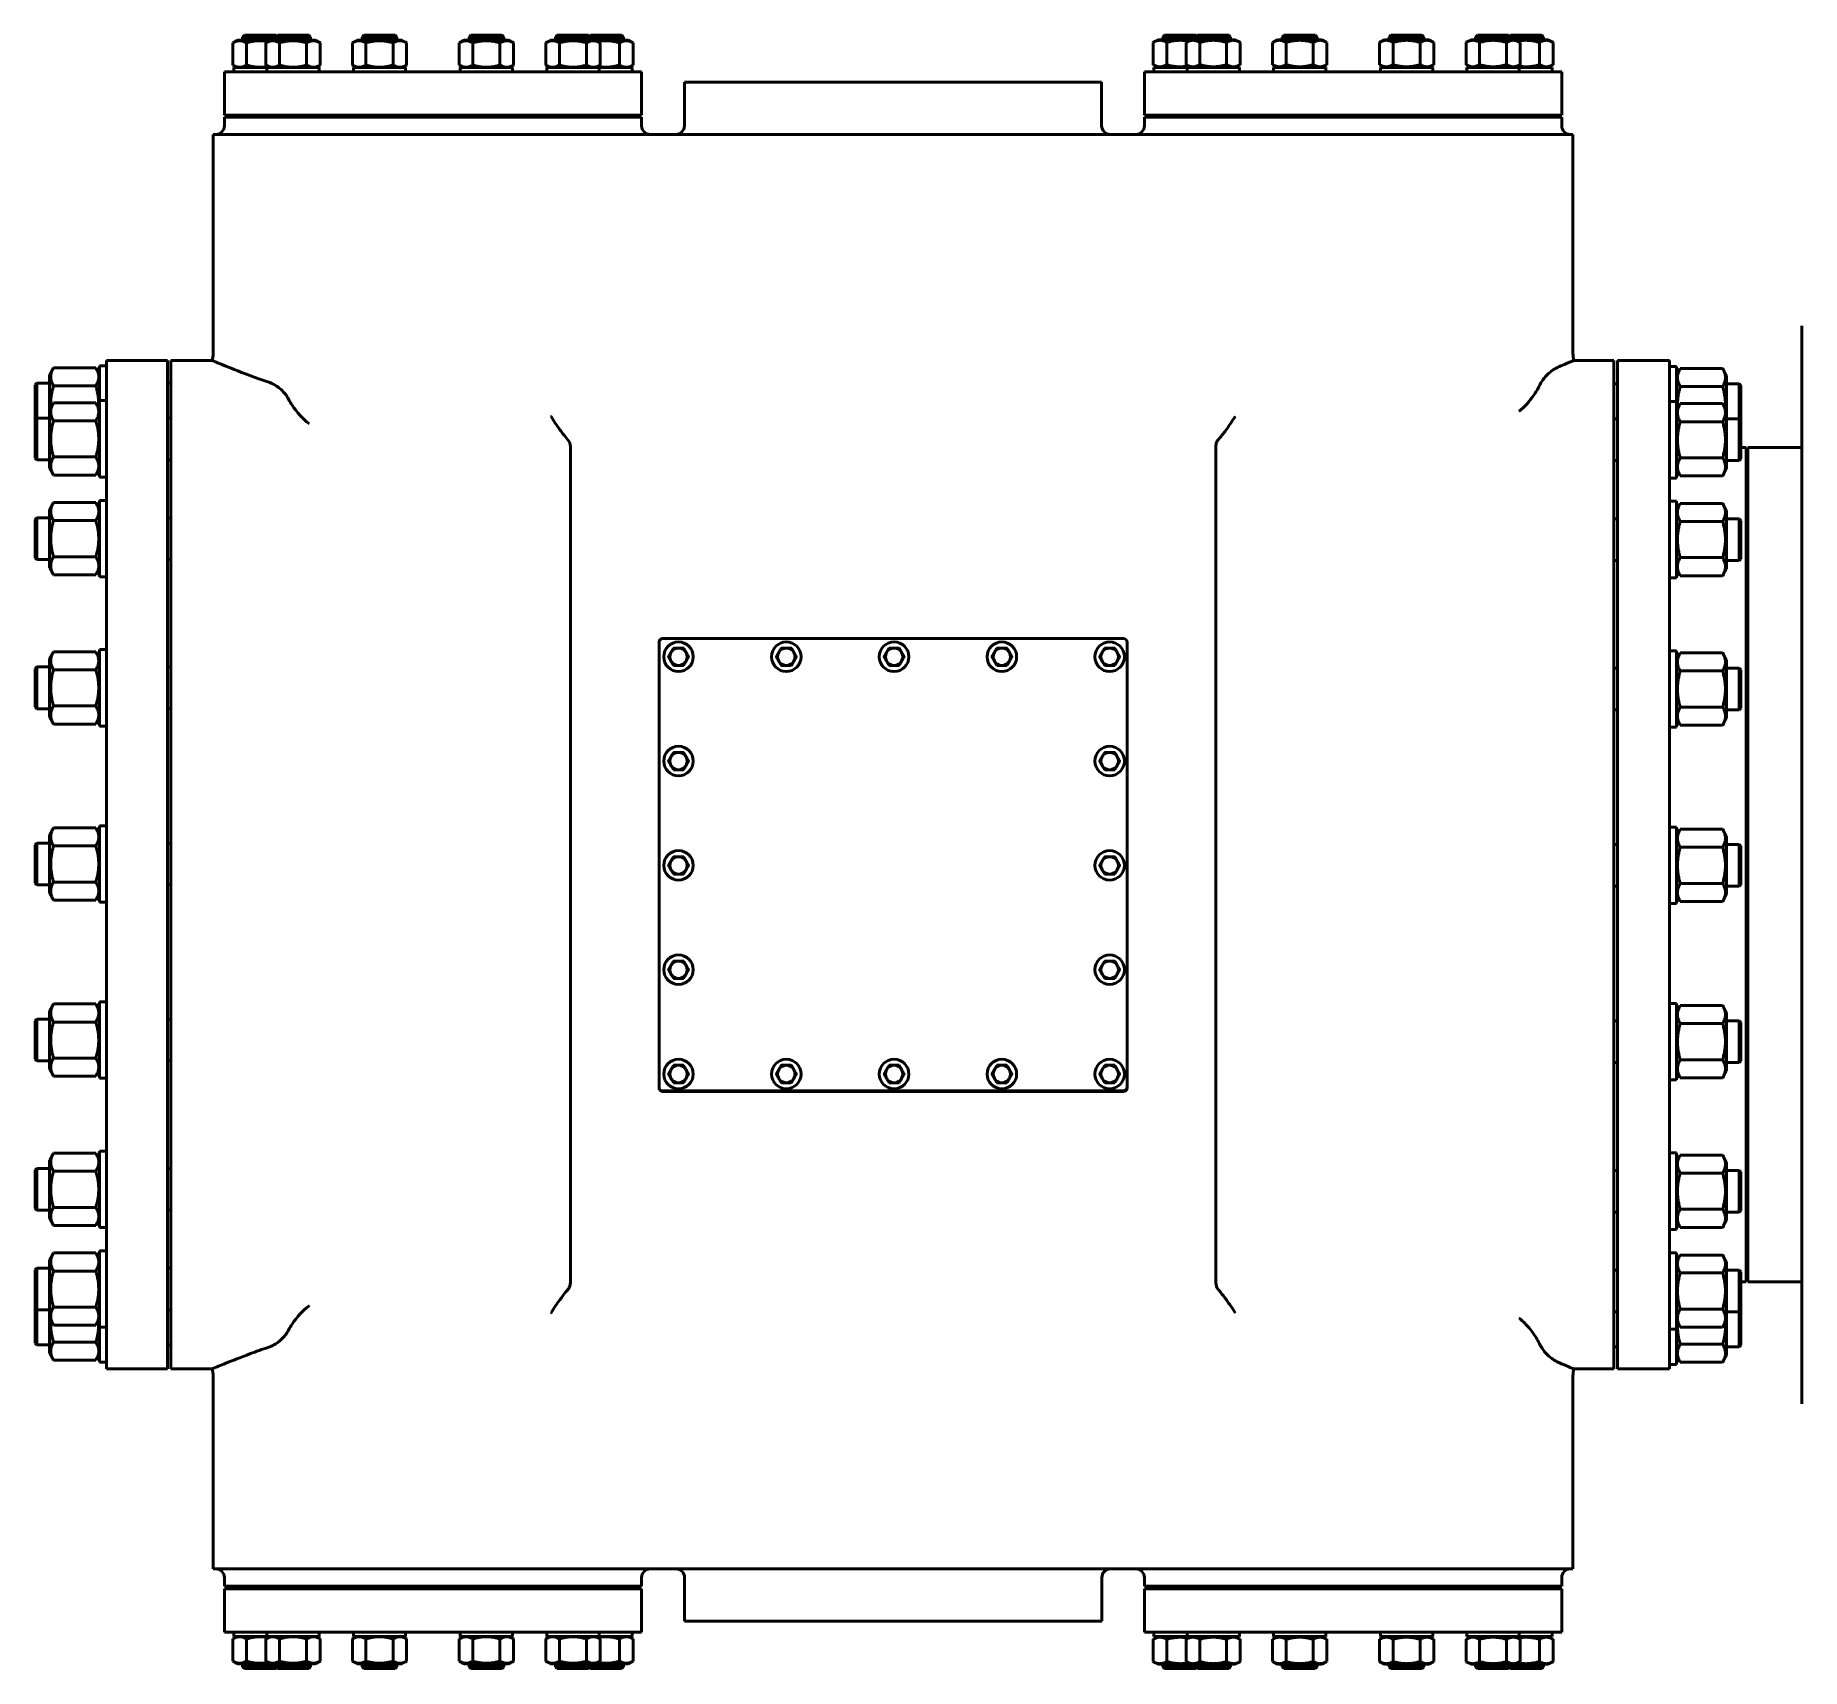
# Model space of a CAD drawing. Header units: millimetres. Extents: x -3927 to 2971, y -407 to 932.
# Drawn here: x -2551 to -1535, y -296 to 643 of the extents above; entities that cross this region are included whole.
import ezdxf

# ---------------------------------------------------------------- set-up
doc = ezdxf.new("R2010")
doc.units = ezdxf.units.MM
doc.layers.add('Видимый контур (ГОСТ)', color=7, linetype='Continuous', lineweight=50)

msp = doc.modelspace()

# ---------------------------------------------------------------- linework, layer by layer
at = {"layer": 'Видимый контур (ГОСТ)'}
for p, q in [((-2434.3, 640.3), (-2437.1, 638.7)), ((-2415.3, 640.3), (-2434.3, 640.3)), ((-2430.5, 643), (-2431.5, 642)), ((-2412.5, 642), (-2431.5, 642)), ((-2431.5, 640.3), (-2431.5, 642)), ((-2430.5, 643), (-2412.5, 643)), ((-2415.3, 640.3), (-2418.1, 638.7)), ((-2389.7, 640.3), (-2415.3, 640.3)), ((-2411.5, 643), (-2412.5, 642)), ((-2412.5, 643), (-2412, 642.5)), ((-2392.5, 642), (-2412.5, 642)), ((-2412.5, 640.3), (-2412.5, 642)), ((-2411.5, 643), (-2393.5, 643)), ((-2393.5, 643), (-2392.5, 642)), ((-2392.5, 640.3), (-2392.5, 642)), ((-2389.7, 640.3), (-2386.9, 638.7)), ((-2365.6, 640.3), (-2368.4, 638.7)), ((-2339.9, 640.3), (-2365.6, 640.3)), ((-2361.8, 643), (-2362.8, 642)), ((-2342.8, 642), (-2362.8, 642)), ((-2362.8, 640.3), (-2362.8, 642)), ((-2361.8, 643), (-2343.8, 643)), ((-2343.8, 643), (-2342.8, 642)), ((-2342.8, 640.3), (-2342.8, 642)), ((-2339.9, 640.3), (-2337.2, 638.7)), ((-2304.1, 640.3), (-2306.9, 638.7)), ((-2278.5, 640.3), (-2304.1, 640.3)), ((-2300.3, 643), (-2301.3, 642)), ((-2281.3, 642), (-2301.3, 642)), ((-2301.3, 640.3), (-2301.3, 642)), ((-2300.3, 643), (-2282.3, 643)), ((-2282.3, 643), (-2281.3, 642)), ((-2281.3, 640.3), (-2281.3, 642)), ((-2278.5, 640.3), (-2275.7, 638.7)), ((-2254.4, 640.3), (-2257.1, 638.7)), ((-2228.7, 640.3), (-2254.4, 640.3)), ((-2250.5, 643), (-2251.5, 642)), ((-2231.5, 642), (-2251.5, 642)), ((-2251.5, 640.3), (-2251.5, 642)), ((-2250.5, 643), (-2232.5, 643)), ((-2232.5, 643), (-2231.5, 642)), ((-2231.5, 643), (-2232, 642.5)), ((-2231.5, 643), (-2213.5, 643)), ((-2212.5, 642), (-2231.5, 642)), ((-2231.5, 640.3), (-2231.5, 642)), ((-2209.7, 640.3), (-2228.7, 640.3)), ((-2228.7, 640.3), (-2225.9, 638.7)), ((-2213.5, 643), (-2212.5, 642)), ((-2212.5, 640.3), (-2212.5, 642)), ((-2209.7, 640.3), (-2206.9, 638.7)), ((-1905.1, 640.5), (-1907.8, 638.9)), ((-1886.1, 640.5), (-1905.1, 640.5)), ((-1901.3, 643), (-1902.3, 642)), ((-1883.2, 642), (-1902.3, 642)), ((-1902.3, 640.5), (-1902.3, 642)), ((-1901.3, 643), (-1883.3, 643)), ((-1886.1, 640.5), (-1888.8, 638.9)), ((-1860.4, 640.5), (-1886.1, 640.5)), ((-1883.3, 643), (-1882.7, 642.5)), ((-1882.2, 643), (-1883.2, 642)), ((-1863.2, 642), (-1883.2, 642)), ((-1883.2, 640.5), (-1883.2, 642)), ((-1882.2, 643), (-1864.2, 643)), ((-1864.2, 643), (-1863.2, 642)), ((-1863.2, 640.5), (-1863.2, 642)), ((-1860.4, 640.5), (-1857.7, 638.9)), ((-1836.3, 640.5), (-1839.1, 638.9)), ((-1810.7, 640.5), (-1836.3, 640.5)), ((-1832.5, 643), (-1833.5, 642)), ((-1813.5, 642), (-1833.5, 642)), ((-1833.5, 640.5), (-1833.5, 642)), ((-1832.5, 643), (-1814.5, 643)), ((-1814.5, 643), (-1813.5, 642)), ((-1813.5, 640.5), (-1813.5, 642)), ((-1810.7, 640.5), (-1807.9, 638.9)), ((-1774.8, 640.5), (-1777.6, 638.9)), ((-1749.2, 640.5), (-1774.8, 640.5)), ((-1771, 643), (-1772, 642)), ((-1752, 642), (-1772, 642)), ((-1772, 640.5), (-1772, 642)), ((-1771, 643), (-1753, 643)), ((-1753, 643), (-1752, 642)), ((-1752, 640.5), (-1752, 642)), ((-1749.2, 640.5), (-1746.4, 638.9)), ((-1725.1, 640.5), (-1727.8, 638.9)), ((-1699.4, 640.5), (-1725.1, 640.5)), ((-1721.3, 643), (-1722.3, 642)), ((-1702.3, 642), (-1722.3, 642)), ((-1722.3, 640.5), (-1722.3, 642)), ((-1721.3, 643), (-1703.3, 643)), ((-1703.3, 643), (-1702.3, 642)), ((-1702.3, 643), (-1702.8, 642.5)), ((-1683.3, 642), (-1702.3, 642)), ((-1702.3, 640.5), (-1702.3, 642)), ((-1702.3, 643), (-1684.3, 643)), ((-1680.4, 640.5), (-1699.4, 640.5)), ((-1699.4, 640.5), (-1696.7, 638.9)), ((-1684.3, 643), (-1683.3, 642)), ((-1683.3, 640.5), (-1683.3, 642)), ((-1680.4, 640.5), (-1677.7, 638.9)), ((-2437.1, 638.7), (-2437.1, 625.9)), ((-2429.3, 638.7), (-2429.3, 625.9)), ((-2418.1, 638.7), (-2418.1, 625.9)), ((-2410.3, 638.7), (-2410.3, 625.9)), ((-2394.7, 638.7), (-2394.7, 625.9)), ((-2386.9, 638.7), (-2386.9, 625.9)), ((-2368.4, 638.7), (-2368.4, 625.9)), ((-2360.6, 638.7), (-2360.6, 625.9)), ((-2345, 638.7), (-2345, 625.9)), ((-2337.2, 638.7), (-2337.2, 625.9)), ((-2306.9, 638.7), (-2306.9, 625.9)), ((-2299.1, 638.7), (-2299.1, 625.9)), ((-2283.5, 638.7), (-2283.5, 625.9)), ((-2275.7, 638.7), (-2275.7, 625.9)), ((-2257.1, 638.7), (-2257.1, 625.9)), ((-2249.3, 638.7), (-2249.3, 625.9)), ((-2233.7, 638.7), (-2233.7, 625.9)), ((-2225.9, 638.7), (-2225.9, 625.9)), ((-2214.7, 638.7), (-2214.7, 625.9)), ((-2206.9, 638.7), (-2206.9, 625.9)), ((-1907.8, 638.9), (-1907.8, 626.1)), ((-1900, 638.9), (-1900, 626.1)), ((-1888.8, 638.9), (-1888.8, 626.1)), ((-1881, 638.9), (-1881, 626.1)), ((-1865.5, 638.9), (-1865.5, 626.1)), ((-1857.7, 638.9), (-1857.7, 626.1)), ((-1839.1, 638.9), (-1839.1, 626.1)), ((-1831.3, 638.9), (-1831.3, 626.1)), ((-1815.7, 638.9), (-1815.7, 626.1)), ((-1807.9, 638.9), (-1807.9, 626.1)), ((-1777.6, 638.9), (-1777.6, 626.1)), ((-1769.8, 638.9), (-1769.8, 626.1)), ((-1754.2, 638.9), (-1754.2, 626.1)), ((-1746.4, 638.9), (-1746.4, 626.1)), ((-1727.8, 638.9), (-1727.8, 626.1)), ((-1720, 638.9), (-1720, 626.1)), ((-1704.5, 638.9), (-1704.5, 626.1)), ((-1696.7, 638.9), (-1696.7, 626.1)), ((-1685.5, 638.9), (-1685.5, 626.1)), ((-1677.7, 638.9), (-1677.7, 626.1)), ((-2442, 622), (-2202, 622)), ((-2442, 622), (-2442, 597)), ((-2434.7, 624.5), (-2437.1, 625.9)), ((-2436.5, 624.5), (-2417.5, 624.5)), ((-2436.5, 622), (-2436.5, 624.5)), ((-2415.7, 624.5), (-2418.1, 625.9)), ((-2417.5, 624.5), (-2387.5, 624.5)), ((-2417.5, 622), (-2417.5, 624.5)), ((-2389.3, 624.5), (-2386.9, 625.9)), ((-2387.5, 622), (-2387.5, 624.5)), ((-2366, 624.5), (-2368.4, 625.9)), ((-2367.8, 624.5), (-2337.8, 624.5)), ((-2367.8, 622), (-2367.8, 624.5)), ((-2339.6, 624.5), (-2337.2, 625.9)), ((-2337.8, 622), (-2337.8, 624.5)), ((-2304.5, 624.5), (-2306.9, 625.9)), ((-2306.3, 624.5), (-2276.3, 624.5)), ((-2306.3, 622), (-2306.3, 624.5)), ((-2278.1, 624.5), (-2275.7, 625.9)), ((-2276.3, 622), (-2276.3, 624.5)), ((-2254.7, 624.5), (-2257.1, 625.9)), ((-2256.5, 624.5), (-2226.5, 624.5)), ((-2256.5, 622), (-2256.5, 624.5)), ((-2228.3, 624.5), (-2225.9, 625.9)), ((-2226.5, 624.5), (-2207.5, 624.5)), ((-2226.5, 622), (-2226.5, 624.5)), ((-2209.3, 624.5), (-2206.9, 625.9)), ((-2207.5, 622), (-2207.5, 624.5)), ((-2202, 622), (-2202, 597)), ((-1912.8, 622), (-1672.8, 622)), ((-1912.8, 622), (-1912.8, 597)), ((-1905.1, 624.5), (-1907.8, 626.1)), ((-1907.3, 624.5), (-1888.2, 624.5)), ((-1907.3, 622), (-1907.3, 624.5)), ((-1905.1, 624.5), (-1886.1, 624.5)), ((-1902.3, 624.5), (-1902.3, 624.5)), ((-1886.1, 624.5), (-1888.8, 626.1)), ((-1888.2, 624.5), (-1858.2, 624.5)), ((-1888.2, 622), (-1888.2, 624.5)), ((-1886.1, 624.5), (-1860.4, 624.5)), ((-1883.2, 624.5), (-1883.2, 624.5)), ((-1863.2, 624.5), (-1863.2, 624.5)), ((-1860.4, 624.5), (-1857.7, 626.1)), ((-1858.2, 622), (-1858.2, 624.5)), ((-1836.3, 624.5), (-1839.1, 626.1)), ((-1838.5, 624.5), (-1808.5, 624.5)), ((-1838.5, 622), (-1838.5, 624.5)), ((-1836.3, 624.5), (-1810.7, 624.5)), ((-1833.5, 624.5), (-1833.5, 624.5)), ((-1813.5, 624.5), (-1813.5, 624.5)), ((-1810.7, 624.5), (-1807.9, 626.1)), ((-1808.5, 622), (-1808.5, 624.5)), ((-1774.8, 624.5), (-1777.6, 626.1)), ((-1777, 624.5), (-1747, 624.5)), ((-1777, 622), (-1777, 624.5)), ((-1774.8, 624.5), (-1749.2, 624.5)), ((-1772, 624.5), (-1772, 624.5)), ((-1752, 624.5), (-1752, 624.5)), ((-1749.2, 624.5), (-1746.4, 626.1)), ((-1747, 622), (-1747, 624.5)), ((-1725.1, 624.5), (-1727.8, 626.1)), ((-1727.3, 624.5), (-1697.3, 624.5)), ((-1727.3, 622), (-1727.3, 624.5)), ((-1725.1, 624.5), (-1699.4, 624.5)), ((-1722.3, 624.5), (-1722.3, 624.5)), ((-1702.3, 624.5), (-1702.3, 624.5)), ((-1699.4, 624.5), (-1696.7, 626.1)), ((-1699.4, 624.5), (-1680.4, 624.5)), ((-1697.3, 624.5), (-1678.3, 624.5)), ((-1697.3, 622), (-1697.3, 624.5)), ((-1683.3, 624.5), (-1683.3, 624.5)), ((-1680.4, 624.5), (-1677.7, 626.1)), ((-1678.3, 622), (-1678.3, 624.5)), ((-1672.8, 622), (-1672.8, 597)), ((-1937.4, 616), (-2177.4, 616)), ((-2177.4, 591), (-2177.4, 616)), ((-1937.4, 591), (-1937.4, 616)), ((-2442, 597), (-2202, 597)), ((-2202, 596), (-2442, 596)), ((-2442, 591), (-2442, 596)), ((-2431.5, 596), (-2431.5, 597)), ((-2412.5, 596), (-2412.5, 597)), ((-2392.5, 596), (-2392.5, 597)), ((-2362.8, 596), (-2362.8, 597)), ((-2342.8, 596), (-2342.8, 597)), ((-2301.3, 596), (-2301.3, 597)), ((-2281.3, 596), (-2281.3, 597)), ((-2251.5, 596), (-2251.5, 597)), ((-2231.5, 596), (-2231.5, 597)), ((-2212.5, 596), (-2212.5, 597)), ((-2202, 591), (-2202, 596)), ((-1912.8, 597), (-1672.8, 597)), ((-1672.8, 596), (-1912.8, 596)), ((-1912.8, 591), (-1912.8, 596)), ((-1902.3, 596), (-1902.3, 597)), ((-1883.2, 596), (-1883.2, 597)), ((-1863.2, 596), (-1863.2, 597)), ((-1833.5, 596), (-1833.5, 597)), ((-1813.5, 596), (-1813.5, 597)), ((-1772, 596), (-1772, 597)), ((-1752, 596), (-1752, 597)), ((-1722.3, 596), (-1722.3, 597)), ((-1702.3, 596), (-1702.3, 597)), ((-1683.3, 596), (-1683.3, 597)), ((-1672.8, 591), (-1672.8, 596)), ((-2322, 586), (-2448.5, 586)), ((-2448.5, 586), (-2448.5, 460)), ((-2322, 586), (-1792.8, 586)), ((-1666.3, 586), (-1792.8, 586)), ((-1666.3, 586), (-1666.3, 460)), ((-1534.7, -144), (-1534.7, 476)), ((-2542.6, 447.8), (-2540.3, 451.8)), ((-2542.6, 447.8), (-2542.6, 427.7)), ((-2515.9, 451.8), (-2540.3, 451.8)), ((-2513.8, 448), (-2515.9, 451.8)), ((-2513.8, 453), (-2513.8, 432.9)), ((-2513.8, 453), (-2509.8, 453)), ((-2509.8, 456), (-2509.8, -124)), ((-2474.7, 456), (-2509.8, 456)), ((-2474.7, 456), (-2474.7, -124)), ((-2472.8, 456), (-2472.8, -124)), ((-2449.1, 456), (-2472.8, 456)), ((-1642.7, 456), (-1665.7, 456)), ((-1642.7, 456), (-1642.7, -124)), ((-1640.7, -124), (-1640.7, 456)), ((-1640.7, 456), (-1610.8, 456)), ((-1606.8, 452.6), (-1610.8, 452.6)), ((-1610.8, -124), (-1610.8, 456)), ((-1606.8, 432.4), (-1606.8, 452.6)), ((-1606.8, 447.6), (-1604.6, 451.4)), ((-1580.2, 451.4), (-1604.6, 451.4)), ((-1577.9, 447.4), (-1580.2, 451.4)), ((-1577.9, 427.2), (-1577.9, 447.4)), ((-2550.8, 442), (-2549.8, 443)), ((-2550.8, 421.9), (-2550.8, 442)), ((-2549.8, 443), (-2549.8, 422.9)), ((-2542.6, 443), (-2549.8, 443)), ((-2515.9, 441.4), (-2540.3, 441.4)), ((-2472.8, 443), (-2474.7, 443)), ((-1642.7, 442.6), (-1640.7, 442.6)), ((-1580.2, 441), (-1604.6, 441)), ((-1577.9, 442.6), (-1570.7, 442.6)), ((-1570.7, 422.4), (-1570.7, 442.6)), ((-1569.7, 441.6), (-1570.7, 442.6)), ((-1569.7, 441.6), (-1569.7, 421.4)), ((-2542.6, 427.7), (-2540.3, 431.6)), ((-2542.6, 427.7), (-2542.6, 394.1)), ((-2515.9, 431.6), (-2540.3, 431.6)), ((-2513.8, 427.9), (-2515.9, 431.6)), ((-2513.8, 432.9), (-2513.8, 388.9)), ((-2513.8, 432.9), (-2509.8, 432.9)), ((-1606.8, 432.4), (-1610.8, 432.4)), ((-1606.8, 388.4), (-1606.8, 432.4)), ((-1606.8, 427.4), (-1604.6, 431.2)), ((-1580.2, 431.2), (-1604.6, 431.2)), ((-1577.9, 427.2), (-1580.2, 431.2)), ((-1577.9, 393.6), (-1577.9, 427.2)), ((-2550.8, 421.9), (-2549.8, 422.9)), ((-2550.8, 399.9), (-2550.8, 421.9)), ((-2549.8, 422.9), (-2549.8, 398.9)), ((-2542.6, 422.9), (-2549.8, 422.9)), ((-2515.9, 421.3), (-2540.3, 421.3)), ((-2472.8, 422.9), (-2474.7, 422.9)), ((-1642.7, 422.4), (-1640.7, 422.4)), ((-1580.2, 420.8), (-1604.6, 420.8)), ((-1577.9, 422.4), (-1570.7, 422.4)), ((-1570.7, 398.4), (-1570.7, 422.4)), ((-1569.7, 421.4), (-1570.7, 422.4)), ((-1569.7, 421.4), (-1569.7, 399.4)), ((-2243, 406.5), (-2243, -74.5)), ((-1871.7, 406.5), (-1871.7, -74.5)), ((-2550.8, 399.9), (-2549.8, 398.9)), ((-2542.6, 398.9), (-2549.8, 398.9)), ((-2515.9, 400.5), (-2540.3, 400.5)), ((-2472.8, 398.9), (-2474.7, 398.9)), ((-1642.7, 398.4), (-1640.7, 398.4)), ((-1580.2, 400), (-1604.6, 400)), ((-1577.9, 398.4), (-1570.7, 398.4)), ((-1569.7, 399.4), (-1570.7, 398.4)), ((-1569.7, 406), (-1566.7, 406)), ((-1566.7, 406), (-1566.7, -74)), ((-1565.7, 406), (-1565.7, -74)), ((-1534.7, 406), (-1565.7, 406)), ((-2542.6, 394.1), (-2540.3, 390.1)), ((-2515.9, 390.1), (-2540.3, 390.1)), ((-2513.8, 393.8), (-2515.9, 390.1)), ((-2513.8, 388.9), (-2509.8, 388.9)), ((-1606.8, 388.4), (-1610.8, 388.4)), ((-1606.8, 393.4), (-1604.6, 389.6)), ((-1580.2, 389.6), (-1604.6, 389.6)), ((-1577.9, 393.6), (-1580.2, 389.6)), ((-1565.7, 396), (-1566.7, 396)), ((-2542.6, 370.3), (-2540.3, 374.3)), ((-2542.6, 370.3), (-2542.6, 336.7)), ((-2515.9, 374.3), (-2540.3, 374.3)), ((-2513.8, 370.5), (-2515.9, 374.3)), ((-2513.8, 375.5), (-2513.8, 331.5)), ((-2513.8, 375.5), (-2509.8, 375.5)), ((-1606.8, 375), (-1610.8, 375)), ((-1606.8, 331), (-1606.8, 375)), ((-1606.8, 370), (-1604.6, 373.8)), ((-1580.2, 373.8), (-1604.6, 373.8)), ((-1577.9, 369.8), (-1580.2, 373.8)), ((-1577.9, 336.2), (-1577.9, 369.8)), ((-2550.8, 364.5), (-2549.8, 365.5)), ((-2550.8, 342.5), (-2550.8, 364.5)), ((-2549.8, 365.5), (-2549.8, 341.5)), ((-2542.6, 365.5), (-2549.8, 365.5)), ((-2515.9, 363.9), (-2540.3, 363.9)), ((-2472.8, 365.5), (-2474.7, 365.5)), ((-1642.7, 365), (-1640.7, 365)), ((-1580.2, 363.4), (-1604.6, 363.4)), ((-1577.9, 365), (-1570.7, 365)), ((-1570.7, 341), (-1570.7, 365)), ((-1569.7, 364), (-1570.7, 365)), ((-1569.7, 364), (-1569.7, 342)), ((-2550.8, 342.5), (-2549.8, 341.5)), ((-2542.6, 341.5), (-2549.8, 341.5)), ((-2542.6, 336.7), (-2540.3, 332.7)), ((-2515.9, 343.1), (-2540.3, 343.1)), ((-2513.8, 336.5), (-2515.9, 332.7)), ((-2472.8, 341.5), (-2474.7, 341.5)), ((-1642.7, 341), (-1640.7, 341)), ((-1606.8, 336), (-1604.6, 332.2)), ((-1580.2, 342.6), (-1604.6, 342.6)), ((-1577.9, 336.2), (-1580.2, 332.2)), ((-1577.9, 341), (-1570.7, 341)), ((-1569.7, 342), (-1570.7, 341)), ((-2515.9, 332.7), (-2540.3, 332.7)), ((-2513.8, 331.5), (-2509.8, 331.5)), ((-1606.8, 331), (-1610.8, 331)), ((-1580.2, 332.2), (-1604.6, 332.2)), ((-1924.8, 296), (-2190, 296)), ((-2542.6, 284.5), (-2540.3, 288.4)), ((-2515.9, 288.4), (-2540.3, 288.4)), ((-2513.8, 284.7), (-2515.9, 288.4)), ((-2513.8, 289.7), (-2513.8, 245.7)), ((-2513.8, 289.7), (-2509.8, 289.7)), ((-2192, 294), (-2192, 38)), ((-1922.8, 38), (-1922.8, 294)), ((-1606.8, 289), (-1610.8, 289)), ((-1606.8, 245), (-1606.8, 289)), ((-1606.8, 284), (-1604.6, 287.8)), ((-1580.2, 287.8), (-1604.6, 287.8)), ((-1577.9, 283.8), (-1580.2, 287.8)), ((-2550.8, 278.7), (-2549.8, 279.7)), ((-2550.8, 256.7), (-2550.8, 278.7)), ((-2549.8, 279.7), (-2549.8, 255.7)), ((-2542.6, 279.7), (-2549.8, 279.7)), ((-2542.6, 284.5), (-2542.6, 250.9)), ((-2515.9, 278.1), (-2540.3, 278.1)), ((-2472.8, 279.7), (-2474.7, 279.7)), ((-1642.7, 279), (-1640.7, 279)), ((-1580.2, 277.4), (-1604.6, 277.4)), ((-1577.9, 250.2), (-1577.9, 283.8)), ((-1577.9, 279), (-1570.7, 279)), ((-1570.7, 255), (-1570.7, 279)), ((-1569.7, 278), (-1570.7, 279)), ((-1569.7, 278), (-1569.7, 256)), ((-2550.8, 256.7), (-2549.8, 255.7)), ((-2542.6, 255.7), (-2549.8, 255.7)), ((-2515.9, 257.3), (-2540.3, 257.3)), ((-2472.8, 255.7), (-2474.7, 255.7)), ((-1642.7, 255), (-1640.7, 255)), ((-1580.2, 256.6), (-1604.6, 256.6)), ((-1577.9, 255), (-1570.7, 255)), ((-1569.7, 256), (-1570.7, 255)), ((-2542.6, 250.9), (-2540.3, 246.9)), ((-2515.9, 246.9), (-2540.3, 246.9)), ((-2513.8, 250.6), (-2515.9, 246.9)), ((-2513.8, 245.7), (-2509.8, 245.7)), ((-1606.8, 245), (-1610.8, 245)), ((-1606.8, 250), (-1604.6, 246.2)), ((-1580.2, 246.2), (-1604.6, 246.2)), ((-1577.9, 250.2), (-1580.2, 246.2)), ((-2542.6, 183.2), (-2540.3, 187.2)), ((-2542.6, 183.2), (-2542.6, 149.6)), ((-2515.9, 187.2), (-2540.3, 187.2)), ((-2513.8, 183.4), (-2515.9, 187.2)), ((-2513.8, 188.4), (-2513.8, 144.4)), ((-2513.8, 188.4), (-2509.8, 188.4)), ((-1606.8, 187.6), (-1610.8, 187.6)), ((-1606.8, 143.6), (-1606.8, 187.6)), ((-1606.8, 182.6), (-1604.6, 186.4)), ((-1580.2, 186.4), (-1604.6, 186.4)), ((-1577.9, 182.4), (-1580.2, 186.4)), ((-2550.8, 177.4), (-2549.8, 178.4)), ((-2550.8, 155.4), (-2550.8, 177.4)), ((-2549.8, 178.4), (-2549.8, 154.4)), ((-2542.6, 178.4), (-2549.8, 178.4)), ((-2515.9, 176.8), (-2540.3, 176.8)), ((-2472.8, 178.4), (-2474.7, 178.4)), ((-1642.7, 177.6), (-1640.7, 177.6)), ((-1580.2, 176), (-1604.6, 176)), ((-1577.9, 148.8), (-1577.9, 182.4)), ((-1577.9, 177.6), (-1570.7, 177.6)), ((-1570.7, 153.6), (-1570.7, 177.6)), ((-1569.7, 176.6), (-1570.7, 177.6)), ((-1569.7, 176.6), (-1569.7, 154.6)), ((-2550.8, 155.4), (-2549.8, 154.4)), ((-2542.6, 154.4), (-2549.8, 154.4)), ((-2515.9, 156), (-2540.3, 156)), ((-2472.8, 154.4), (-2474.7, 154.4)), ((-1642.7, 153.6), (-1640.7, 153.6)), ((-1580.2, 155.2), (-1604.6, 155.2)), ((-1577.9, 153.6), (-1570.7, 153.6)), ((-1569.7, 154.6), (-1570.7, 153.6)), ((-2542.6, 149.6), (-2540.3, 145.6)), ((-2515.9, 145.6), (-2540.3, 145.6)), ((-2513.8, 149.4), (-2515.9, 145.6)), ((-2513.8, 144.4), (-2509.8, 144.4)), ((-1606.8, 143.6), (-1610.8, 143.6)), ((-1606.8, 148.6), (-1604.6, 144.8)), ((-1580.2, 144.8), (-1604.6, 144.8)), ((-1577.9, 148.8), (-1580.2, 144.8)), ((-2542.6, 82), (-2540.3, 85.9)), ((-2542.6, 82), (-2542.6, 48.4)), ((-2515.9, 85.9), (-2540.3, 85.9)), ((-2513.8, 82.2), (-2515.9, 85.9)), ((-2513.8, 87.2), (-2513.8, 43.2)), ((-2513.8, 87.2), (-2509.8, 87.2)), ((-1606.8, 86.2), (-1610.8, 86.2)), ((-1606.8, 42.2), (-1606.8, 86.2)), ((-1606.8, 81.2), (-1604.6, 85)), ((-1580.2, 85), (-1604.6, 85)), ((-1577.9, 81), (-1580.2, 85)), ((-2550.8, 76.2), (-2549.8, 77.2)), ((-2550.8, 54.2), (-2550.8, 76.2)), ((-2549.8, 77.2), (-2549.8, 53.2)), ((-2542.6, 77.2), (-2549.8, 77.2)), ((-2515.9, 75.5), (-2540.3, 75.5)), ((-2472.8, 77.2), (-2474.7, 77.2)), ((-1642.7, 76.2), (-1640.7, 76.2)), ((-1580.2, 74.6), (-1604.6, 74.6)), ((-1577.9, 47.4), (-1577.9, 81)), ((-1577.9, 76.2), (-1570.7, 76.2)), ((-1570.7, 52.2), (-1570.7, 76.2)), ((-1569.7, 75.2), (-1570.7, 76.2)), ((-1569.7, 75.2), (-1569.7, 53.2)), ((-2550.8, 54.2), (-2549.8, 53.2)), ((-2542.6, 53.2), (-2549.8, 53.2)), ((-2515.9, 54.8), (-2540.3, 54.8)), ((-2472.8, 53.2), (-2474.7, 53.2)), ((-1642.7, 52.2), (-1640.7, 52.2)), ((-1580.2, 53.8), (-1604.6, 53.8)), ((-1577.9, 52.2), (-1570.7, 52.2)), ((-1569.7, 53.2), (-1570.7, 52.2)), ((-2542.6, 48.4), (-2540.3, 44.4)), ((-2515.9, 44.4), (-2540.3, 44.4)), ((-2513.8, 48.1), (-2515.9, 44.4)), ((-2513.8, 43.2), (-2509.8, 43.2)), ((-1606.8, 42.2), (-1610.8, 42.2)), ((-1606.8, 47.2), (-1604.6, 43.4)), ((-1580.2, 43.4), (-1604.6, 43.4)), ((-1577.9, 47.4), (-1580.2, 43.4)), ((-2192, 37.6), (-2192, 38)), ((-2190, 36), (-1924.8, 36)), ((-1924.8, 35.6), (-2190, 35.6)), ((-1922.8, 38), (-1922.8, 37.6)), ((-2542.6, -3.9), (-2540.3, 0.1)), ((-2515.9, 0.1), (-2540.3, 0.1)), ((-2513.8, -3.7), (-2515.9, 0.1)), ((-2513.8, 1.3), (-2513.8, -42.7)), ((-2513.8, 1.3), (-2509.8, 1.3)), ((-1606.8, 0.2), (-1610.8, 0.2)), ((-1606.8, -43.8), (-1606.8, 0.2)), ((-2550.8, -9.7), (-2549.8, -8.7)), ((-2550.8, -31.7), (-2550.8, -9.7)), ((-2549.8, -8.7), (-2549.8, -32.7)), ((-2542.6, -8.7), (-2549.8, -8.7)), ((-2542.6, -3.9), (-2542.6, -37.5)), ((-2472.8, -8.7), (-2474.7, -8.7)), ((-1642.7, -9.8), (-1640.7, -9.8)), ((-1606.8, -4.8), (-1604.6, -1)), ((-1580.2, -1), (-1604.6, -1)), ((-1577.9, -5), (-1580.2, -1)), ((-1577.9, -38.6), (-1577.9, -5)), ((-1577.9, -9.8), (-1570.7, -9.8)), ((-1570.7, -33.8), (-1570.7, -9.8)), ((-1569.7, -10.8), (-1570.7, -9.8)), ((-2515.9, -10.3), (-2540.3, -10.3)), ((-1580.2, -11.4), (-1604.6, -11.4)), ((-1569.7, -10.8), (-1569.7, -32.8)), ((-2550.8, -31.7), (-2549.8, -32.7)), ((-2542.6, -32.7), (-2549.8, -32.7)), ((-2542.6, -37.5), (-2540.3, -41.5)), ((-2515.9, -31.1), (-2540.3, -31.1)), ((-2513.8, -37.7), (-2515.9, -41.5)), ((-2472.8, -32.7), (-2474.7, -32.7)), ((-1642.7, -33.8), (-1640.7, -33.8)), ((-1606.8, -38.8), (-1604.6, -42.6)), ((-1580.2, -32.2), (-1604.6, -32.2)), ((-1577.9, -38.6), (-1580.2, -42.6)), ((-1577.9, -33.8), (-1570.7, -33.8)), ((-1569.7, -32.8), (-1570.7, -33.8)), ((-2515.9, -41.5), (-2540.3, -41.5)), ((-2513.8, -42.7), (-2509.8, -42.7)), ((-1606.8, -43.8), (-1610.8, -43.8)), ((-1580.2, -42.6), (-1604.6, -42.6)), ((-2542.6, -61.2), (-2540.3, -57.3)), ((-2515.9, -57.3), (-2540.3, -57.3)), ((-2513.8, -61), (-2515.9, -57.3)), ((-2513.8, -56), (-2513.8, -100)), ((-2513.8, -56), (-2509.8, -56)), ((-1606.8, -57.2), (-1610.8, -57.2)), ((-1606.8, -101.2), (-1606.8, -57.2)), ((-1606.8, -62.2), (-1604.6, -58.5)), ((-1580.2, -58.5), (-1604.6, -58.5)), ((-1577.9, -62.4), (-1580.2, -58.5)), ((-2550.8, -67), (-2549.8, -66)), ((-2550.8, -89), (-2550.8, -67)), ((-2549.8, -66), (-2549.8, -90)), ((-2542.6, -66), (-2549.8, -66)), ((-2542.6, -61.2), (-2542.6, -94.8)), ((-2515.9, -67.7), (-2540.3, -67.7)), ((-2472.8, -66), (-2474.7, -66)), ((-1642.7, -67.2), (-1640.7, -67.2)), ((-1580.2, -68.8), (-1604.6, -68.8)), ((-1577.9, -96), (-1577.9, -62.4)), ((-1577.9, -67.2), (-1570.7, -67.2)), ((-1570.7, -91.2), (-1570.7, -67.2)), ((-1569.7, -68.2), (-1570.7, -67.2)), ((-1569.7, -68.2), (-1569.7, -90.2)), ((-1565.7, -64), (-1566.7, -64)), ((-1569.7, -74), (-1566.7, -74)), ((-1534.7, -74), (-1565.7, -74)), ((-2550.8, -109.2), (-2550.8, -89)), ((-2550.8, -89), (-2549.8, -90)), ((-2549.8, -90), (-2549.8, -110.2)), ((-2542.6, -90), (-2549.8, -90)), ((-2515.9, -88.4), (-2540.3, -88.4)), ((-2472.8, -90), (-2474.7, -90)), ((-1642.7, -91.2), (-1640.7, -91.2)), ((-1580.2, -89.6), (-1604.6, -89.6)), ((-1577.9, -91.2), (-1570.7, -91.2)), ((-1569.7, -90.2), (-1570.7, -91.2)), ((-1570.7, -111.4), (-1570.7, -91.2)), ((-1569.7, -90.2), (-1569.7, -110.4)), ((-2542.6, -94.8), (-2542.6, -115)), ((-2542.6, -94.8), (-2540.3, -98.8)), ((-2515.9, -98.8), (-2540.3, -98.8)), ((-2513.8, -95.1), (-2515.9, -98.8)), ((-2513.8, -100), (-2513.8, -120.2)), ((-2513.8, -100), (-2509.8, -100)), ((-1606.8, -101.2), (-1610.8, -101.2)), ((-1606.8, -96.3), (-1604.6, -100)), ((-1606.8, -121.4), (-1606.8, -101.2)), ((-1580.2, -100), (-1604.6, -100)), ((-1577.9, -96), (-1580.2, -100)), ((-1577.9, -116.2), (-1577.9, -96)), ((-2550.8, -109.2), (-2549.8, -110.2)), ((-2542.6, -110.2), (-2549.8, -110.2)), ((-2515.9, -108.6), (-2540.3, -108.6)), ((-2472.8, -110.2), (-2474.7, -110.2)), ((-1642.7, -111.4), (-1640.7, -111.4)), ((-1580.2, -109.8), (-1604.6, -109.8)), ((-1577.9, -111.4), (-1570.7, -111.4)), ((-1569.7, -110.4), (-1570.7, -111.4)), ((-2542.6, -115), (-2540.3, -119)), ((-2515.9, -119), (-2540.3, -119)), ((-2513.8, -115.2), (-2515.9, -119)), ((-2513.8, -120.2), (-2509.8, -120.2)), ((-1606.8, -121.4), (-1610.8, -121.4)), ((-1606.8, -116.4), (-1604.6, -120.2)), ((-1580.2, -120.2), (-1604.6, -120.2)), ((-1577.9, -116.2), (-1580.2, -120.2)), ((-2474.7, -124), (-2509.8, -124)), ((-2449.1, -124), (-2472.8, -124)), ((-2448.5, -239), (-2448.5, -128)), ((-1666.3, -239), (-1666.3, -128)), ((-1642.7, -124), (-1665.7, -124)), ((-1640.7, -124), (-1610.8, -124)), ((-2322, -239), (-2448.5, -239)), ((-2322, -239), (-1792.8, -239)), ((-1666.3, -239), (-1792.8, -239)), ((-2442, -244), (-2442, -249)), ((-2442, -249), (-2202, -249)), ((-2442, -250.4), (-2202, -250.4)), ((-2442, -250.4), (-2442, -275.4)), ((-2431.5, -249), (-2431.5, -250.4)), ((-2412.5, -249), (-2412.5, -250.4)), ((-2392.5, -249), (-2392.5, -250.4)), ((-2362.8, -249), (-2362.8, -250.4)), ((-2342.8, -249), (-2342.8, -250.4)), ((-2301.3, -249), (-2301.3, -250.4)), ((-2281.3, -249), (-2281.3, -250.4)), ((-2251.5, -249), (-2251.5, -250.4)), ((-2231.5, -249), (-2231.5, -250.4)), ((-2212.5, -249), (-2212.5, -250.4)), ((-2202, -244), (-2202, -249)), ((-2202, -250.4), (-2202, -275.4)), ((-2177.3, -244), (-2177.3, -269)), ((-1937.3, -244), (-1937.3, -269)), ((-1912.8, -244), (-1912.8, -249)), ((-1912.8, -249), (-1672.8, -249)), ((-1912.8, -250.4), (-1672.8, -250.4)), ((-1912.8, -250.4), (-1912.8, -275.4)), ((-1902.3, -249), (-1902.3, -250.4)), ((-1883.2, -249), (-1883.2, -250.4)), ((-1863.2, -249), (-1863.2, -250.4)), ((-1833.5, -249), (-1833.5, -250.4)), ((-1813.5, -249), (-1813.5, -250.4)), ((-1772, -249), (-1772, -250.4)), ((-1752, -249), (-1752, -250.4)), ((-1722.3, -249), (-1722.3, -250.4)), ((-1702.3, -249), (-1702.3, -250.4)), ((-1683.3, -249), (-1683.3, -250.4)), ((-1672.8, -250.4), (-1672.8, -275.4)), ((-1672.8, -244), (-1672.8, -249)), ((-2177.3, -269), (-1937.3, -269)), ((-2442, -275.4), (-2202, -275.4)), ((-2434.7, -277.9), (-2437.1, -279.3)), ((-2437.1, -292.1), (-2437.1, -279.3)), ((-2436.5, -275.4), (-2436.5, -277.9)), ((-2417.5, -277.9), (-2436.5, -277.9)), ((-2429.3, -292.1), (-2429.3, -279.3)), ((-2415.7, -277.9), (-2418.1, -279.3)), ((-2418.1, -292.1), (-2418.1, -279.3)), ((-2417.5, -275.4), (-2417.5, -277.9)), ((-2387.5, -277.9), (-2417.5, -277.9)), ((-2410.3, -292.1), (-2410.3, -279.3)), ((-2394.7, -292.1), (-2394.7, -279.3)), ((-2389.3, -277.9), (-2386.9, -279.3)), ((-2387.5, -275.4), (-2387.5, -277.9)), ((-2386.9, -292.1), (-2386.9, -279.3)), ((-2366, -277.9), (-2368.4, -279.3)), ((-2368.4, -292.1), (-2368.4, -279.3)), ((-2367.8, -275.4), (-2367.8, -277.9)), ((-2337.8, -277.9), (-2367.8, -277.9)), ((-2360.6, -292.1), (-2360.6, -279.3)), ((-2345, -292.1), (-2345, -279.3)), ((-2339.6, -277.9), (-2337.2, -279.3)), ((-2337.8, -275.4), (-2337.8, -277.9)), ((-2337.2, -292.1), (-2337.2, -279.3)), ((-2304.5, -277.9), (-2306.9, -279.3)), ((-2306.9, -292.1), (-2306.9, -279.3)), ((-2306.3, -275.4), (-2306.3, -277.9)), ((-2276.3, -277.9), (-2306.3, -277.9)), ((-2299.1, -292.1), (-2299.1, -279.3)), ((-2283.5, -292.1), (-2283.5, -279.3)), ((-2278.1, -277.9), (-2275.7, -279.3)), ((-2276.3, -275.4), (-2276.3, -277.9)), ((-2275.7, -292.1), (-2275.7, -279.3)), ((-2254.7, -277.9), (-2257.1, -279.3)), ((-2257.1, -292.1), (-2257.1, -279.3)), ((-2256.5, -275.4), (-2256.5, -277.9)), ((-2226.5, -277.9), (-2256.5, -277.9)), ((-2249.3, -292.1), (-2249.3, -279.3)), ((-2233.7, -292.1), (-2233.7, -279.3)), ((-2228.3, -277.9), (-2225.9, -279.3)), ((-2226.5, -275.4), (-2226.5, -277.9)), ((-2207.5, -277.9), (-2226.5, -277.9)), ((-2225.9, -292.1), (-2225.9, -279.3)), ((-2214.7, -292.1), (-2214.7, -279.3)), ((-2209.3, -277.9), (-2206.9, -279.3)), ((-2207.5, -275.4), (-2207.5, -277.9)), ((-2206.9, -292.1), (-2206.9, -279.3)), ((-1912.8, -275.4), (-1672.8, -275.4)), ((-1905.1, -277.9), (-1907.8, -279.5)), ((-1907.8, -292.3), (-1907.8, -279.5)), ((-1907.3, -275.4), (-1907.3, -277.9)), ((-1888.2, -277.9), (-1907.3, -277.9)), ((-1886.1, -277.9), (-1905.1, -277.9)), ((-1902.3, -277.9), (-1902.3, -277.9)), ((-1900, -292.3), (-1900, -279.5)), ((-1886.1, -277.9), (-1888.8, -279.5)), ((-1888.8, -292.3), (-1888.8, -279.5)), ((-1888.2, -275.4), (-1888.2, -277.9)), ((-1858.2, -277.9), (-1888.2, -277.9)), ((-1860.4, -277.9), (-1886.1, -277.9)), ((-1883.2, -277.9), (-1883.2, -277.9)), ((-1881, -292.3), (-1881, -279.5)), ((-1865.5, -292.3), (-1865.5, -279.5)), ((-1863.2, -277.9), (-1863.2, -277.9)), ((-1860.4, -277.9), (-1857.7, -279.5)), ((-1858.2, -275.4), (-1858.2, -277.9)), ((-1857.7, -292.3), (-1857.7, -279.5)), ((-1836.3, -277.9), (-1839.1, -279.5)), ((-1839.1, -292.3), (-1839.1, -279.5)), ((-1838.5, -275.4), (-1838.5, -277.9)), ((-1808.5, -277.9), (-1838.5, -277.9)), ((-1810.7, -277.9), (-1836.3, -277.9)), ((-1833.5, -277.9), (-1833.5, -277.9)), ((-1831.3, -292.3), (-1831.3, -279.5)), ((-1815.7, -292.3), (-1815.7, -279.5)), ((-1813.5, -277.9), (-1813.5, -277.9)), ((-1810.7, -277.9), (-1807.9, -279.5)), ((-1808.5, -275.4), (-1808.5, -277.9)), ((-1807.9, -292.3), (-1807.9, -279.5)), ((-1774.8, -277.9), (-1777.6, -279.5)), ((-1777.6, -292.3), (-1777.6, -279.5)), ((-1777, -275.4), (-1777, -277.9)), ((-1747, -277.9), (-1777, -277.9)), ((-1749.2, -277.9), (-1774.8, -277.9)), ((-1772, -277.9), (-1772, -277.9)), ((-1769.8, -292.3), (-1769.8, -279.5)), ((-1754.2, -292.3), (-1754.2, -279.5)), ((-1752, -277.9), (-1752, -277.9)), ((-1749.2, -277.9), (-1746.4, -279.5)), ((-1747, -275.4), (-1747, -277.9)), ((-1746.4, -292.3), (-1746.4, -279.5)), ((-1725.1, -277.9), (-1727.8, -279.5)), ((-1727.8, -292.3), (-1727.8, -279.5)), ((-1727.3, -275.4), (-1727.3, -277.9)), ((-1697.3, -277.9), (-1727.3, -277.9)), ((-1699.4, -277.9), (-1725.1, -277.9)), ((-1722.3, -277.9), (-1722.3, -277.9)), ((-1720, -292.3), (-1720, -279.5)), ((-1704.5, -292.3), (-1704.5, -279.5)), ((-1702.3, -277.9), (-1702.3, -277.9)), ((-1680.4, -277.9), (-1699.4, -277.9)), ((-1699.4, -277.9), (-1696.7, -279.5)), ((-1697.3, -275.4), (-1697.3, -277.9)), ((-1678.3, -277.9), (-1697.3, -277.9)), ((-1696.7, -292.3), (-1696.7, -279.5)), ((-1685.5, -292.3), (-1685.5, -279.5)), ((-1683.3, -277.9), (-1683.3, -277.9)), ((-1680.4, -277.9), (-1677.7, -279.5)), ((-1678.3, -275.4), (-1678.3, -277.9)), ((-1677.7, -292.3), (-1677.7, -279.5)), ((-2434.3, -293.7), (-2437.1, -292.1)), ((-2434.3, -293.7), (-2415.3, -293.7)), ((-2431.5, -293.7), (-2431.5, -295.4)), ((-2415.3, -293.7), (-2418.1, -292.1)), ((-2415.3, -293.7), (-2389.7, -293.7)), ((-2412.5, -293.7), (-2412.5, -295.4)), ((-2392.5, -293.7), (-2392.5, -295.4)), ((-2389.7, -293.7), (-2386.9, -292.1)), ((-2365.6, -293.7), (-2368.4, -292.1)), ((-2365.6, -293.7), (-2339.9, -293.7)), ((-2362.8, -293.7), (-2362.8, -295.4)), ((-2342.8, -293.7), (-2342.8, -295.4)), ((-2339.9, -293.7), (-2337.2, -292.1)), ((-2304.1, -293.7), (-2306.9, -292.1)), ((-2304.1, -293.7), (-2278.5, -293.7)), ((-2301.3, -293.7), (-2301.3, -295.4)), ((-2281.3, -293.7), (-2281.3, -295.4)), ((-2278.5, -293.7), (-2275.7, -292.1)), ((-2254.4, -293.7), (-2257.1, -292.1)), ((-2254.4, -293.7), (-2228.7, -293.7)), ((-2251.5, -293.7), (-2251.5, -295.4)), ((-2231.5, -293.7), (-2231.5, -295.4)), ((-2228.7, -293.7), (-2225.9, -292.1)), ((-2228.7, -293.7), (-2209.7, -293.7)), ((-2212.5, -293.7), (-2212.5, -295.4)), ((-2209.7, -293.7), (-2206.9, -292.1)), ((-1905.1, -293.9), (-1907.8, -292.3)), ((-1905.1, -293.9), (-1886.1, -293.9)), ((-1902.3, -293.9), (-1902.3, -295.4)), ((-1886.1, -293.9), (-1888.8, -292.3)), ((-1886.1, -293.9), (-1860.4, -293.9)), ((-1883.2, -293.9), (-1883.2, -295.4)), ((-1863.2, -293.9), (-1863.2, -295.4)), ((-1860.4, -293.9), (-1857.7, -292.3)), ((-1836.3, -293.9), (-1839.1, -292.3)), ((-1836.3, -293.9), (-1810.7, -293.9)), ((-1833.5, -293.9), (-1833.5, -295.4)), ((-1813.5, -293.9), (-1813.5, -295.4)), ((-1810.7, -293.9), (-1807.9, -292.3)), ((-1774.8, -293.9), (-1777.6, -292.3)), ((-1774.8, -293.9), (-1749.2, -293.9)), ((-1772, -293.9), (-1772, -295.4)), ((-1752, -293.9), (-1752, -295.4)), ((-1749.2, -293.9), (-1746.4, -292.3)), ((-1725.1, -293.9), (-1727.8, -292.3)), ((-1725.1, -293.9), (-1699.4, -293.9)), ((-1722.3, -293.9), (-1722.3, -295.4)), ((-1702.3, -293.9), (-1702.3, -295.4)), ((-1699.4, -293.9), (-1696.7, -292.3)), ((-1699.4, -293.9), (-1680.4, -293.9)), ((-1683.3, -293.9), (-1683.3, -295.4)), ((-1680.4, -293.9), (-1677.7, -292.3)), ((-2431.5, -295.4), (-2412.5, -295.4)), ((-2430.5, -296.4), (-2431.5, -295.4)), ((-2412.5, -296.4), (-2430.5, -296.4)), ((-2412.5, -295.4), (-2392.5, -295.4)), ((-2411.5, -296.4), (-2412.5, -295.4)), ((-2412.5, -296.4), (-2412, -295.9)), ((-2393.5, -296.4), (-2411.5, -296.4)), ((-2393.5, -296.4), (-2392.5, -295.4)), ((-2362.8, -295.4), (-2342.8, -295.4)), ((-2361.8, -296.4), (-2362.8, -295.4)), ((-2343.8, -296.4), (-2361.8, -296.4)), ((-2343.8, -296.4), (-2342.8, -295.4)), ((-2301.3, -295.4), (-2281.3, -295.4)), ((-2300.3, -296.4), (-2301.3, -295.4)), ((-2282.3, -296.4), (-2300.3, -296.4)), ((-2282.3, -296.4), (-2281.3, -295.4)), ((-2251.5, -295.4), (-2231.5, -295.4)), ((-2250.5, -296.4), (-2251.5, -295.4)), ((-2232.5, -296.4), (-2250.5, -296.4)), ((-2232.5, -296.4), (-2231.5, -295.4)), ((-2231.5, -296.4), (-2232, -295.9)), ((-2231.5, -295.4), (-2212.5, -295.4)), ((-2213.5, -296.4), (-2231.5, -296.4)), ((-2213.5, -296.4), (-2212.5, -295.4)), ((-1902.3, -295.4), (-1883.2, -295.4)), ((-1901.3, -296.4), (-1902.3, -295.4)), ((-1883.3, -296.4), (-1901.3, -296.4)), ((-1883.3, -296.4), (-1882.7, -295.9)), ((-1883.2, -295.4), (-1863.2, -295.4)), ((-1882.2, -296.4), (-1883.2, -295.4)), ((-1864.2, -296.4), (-1882.2, -296.4)), ((-1864.2, -296.4), (-1863.2, -295.4)), ((-1833.5, -295.4), (-1813.5, -295.4)), ((-1832.5, -296.4), (-1833.5, -295.4)), ((-1814.5, -296.4), (-1832.5, -296.4)), ((-1814.5, -296.4), (-1813.5, -295.4)), ((-1772, -295.4), (-1752, -295.4)), ((-1771, -296.4), (-1772, -295.4)), ((-1753, -296.4), (-1771, -296.4)), ((-1753, -296.4), (-1752, -295.4)), ((-1722.3, -295.4), (-1702.3, -295.4)), ((-1721.3, -296.4), (-1722.3, -295.4)), ((-1703.3, -296.4), (-1721.3, -296.4)), ((-1703.3, -296.4), (-1702.3, -295.4)), ((-1702.3, -296.4), (-1702.8, -295.9)), ((-1702.3, -295.4), (-1683.3, -295.4)), ((-1684.3, -296.4), (-1702.3, -296.4)), ((-1684.3, -296.4), (-1683.3, -295.4))]:
    msp.add_line(p, q, dxfattribs=at)
for centre in [(-2180.8, 285.6), (-2118.8, 285.6), (-2056.8, 285.6), (-1994.8, 285.6), (-1932.8, 285.6), (-2180.8, 225.6), (-1932.8, 225.6), (-2180.8, 165.6), (-1932.8, 165.6), (-2180.8, 105.6), (-1932.8, 105.6), (-2180.8, 45.6), (-2118.8, 45.6), (-2056.8, 45.6), (-1994.8, 45.6), (-1932.8, 45.6)]:
    msp.add_circle(centre, 8.5, dxfattribs=at)
for centre, radius, start, end in [((-2447, 591), 5, 270, 0), ((-2197, 591), 5, 180, 270), ((-2182.4, 591), 5, 270, 0), ((-1932.4, 591), 5, 180, 270), ((-1917.8, 591), 5, 270, 0), ((-1667.8, 591), 5, 180, 270), ((-2463.5, 460), 15, 344.534, 0), ((-1651.3, 460), 15, 180, 195.466), ((-2190, 294), 2, 90, 180), ((-1924.8, 294), 2, 0, 90), ((-2180.8, 285.6), 5, 150, 210), ((-2180.8, 285.6), 5, 90, 150), ((-2180.8, 285.6), 5, 30, 90), ((-2180.8, 285.6), 5, 330, 30), ((-2118.8, 285.6), 5, 150, 210), ((-2118.8, 285.6), 5, 90, 150), ((-2118.8, 285.6), 5, 30, 90), ((-2118.8, 285.6), 5, 330, 30), ((-2056.8, 285.6), 5, 150, 210), ((-2056.8, 285.6), 5, 90, 150), ((-2056.8, 285.6), 5, 30, 90), ((-2056.8, 285.6), 5, 330, 30), ((-1994.8, 285.6), 5, 150, 210), ((-1994.8, 285.6), 5, 90, 150), ((-1994.8, 285.6), 5, 30, 90), ((-1994.8, 285.6), 5, 330, 30), ((-1932.8, 285.6), 5, 150, 210), ((-1932.8, 285.6), 5, 90, 150), ((-1932.8, 285.6), 5, 30, 90), ((-1932.8, 285.6), 5, 330, 30), ((-2180.8, 285.6), 5, 210, 270), ((-2180.8, 285.6), 5, 270, 330), ((-2118.8, 285.6), 5, 210, 270), ((-2118.8, 285.6), 5, 270, 330), ((-2056.8, 285.6), 5, 210, 270), ((-2056.8, 285.6), 5, 270, 330), ((-1994.8, 285.6), 5, 210, 270), ((-1994.8, 285.6), 5, 270, 330), ((-1932.8, 285.6), 5, 210, 270), ((-1932.8, 285.6), 5, 270, 330), ((-2180.8, 225.6), 5, 150, 210), ((-2180.8, 225.6), 5, 90, 150), ((-2180.8, 225.6), 5, 30, 90), ((-2180.8, 225.6), 5, 330, 30), ((-1932.8, 225.6), 5, 150, 210), ((-1932.8, 225.6), 5, 90, 150), ((-1932.8, 225.6), 5, 30, 90), ((-1932.8, 225.6), 5, 330, 30), ((-2180.8, 225.6), 5, 210, 270), ((-2180.8, 225.6), 5, 270, 330), ((-1932.8, 225.6), 5, 210, 270), ((-1932.8, 225.6), 5, 270, 330), ((-2180.8, 165.6), 5, 150, 210), ((-2180.8, 165.6), 5, 90, 150), ((-2180.8, 165.6), 5, 210, 270), ((-2180.8, 165.6), 5, 30, 90), ((-2180.8, 165.6), 5, 270, 330), ((-2180.8, 165.6), 5, 330, 30), ((-1932.8, 165.6), 5, 150, 210), ((-1932.8, 165.6), 5, 90, 150), ((-1932.8, 165.6), 5, 210, 270), ((-1932.8, 165.6), 5, 30, 90), ((-1932.8, 165.6), 5, 270, 330), ((-1932.8, 165.6), 5, 330, 30), ((-2180.8, 105.6), 5, 150, 210), ((-2180.8, 105.6), 5, 90, 150), ((-2180.8, 105.6), 5, 210, 270), ((-2180.8, 105.6), 5, 30, 90), ((-2180.8, 105.6), 5, 270, 330), ((-2180.8, 105.6), 5, 330, 30), ((-1932.8, 105.6), 5, 150, 210), ((-1932.8, 105.6), 5, 90, 150), ((-1932.8, 105.6), 5, 210, 270), ((-1932.8, 105.6), 5, 30, 90), ((-1932.8, 105.6), 5, 270, 330), ((-1932.8, 105.6), 5, 330, 30), ((-2180.8, 45.6), 5, 150, 210), ((-2180.8, 45.6), 5, 90, 150), ((-2180.8, 45.6), 5, 210, 270), ((-2180.8, 45.6), 5, 30, 90), ((-2180.8, 45.6), 5, 270, 330), ((-2180.8, 45.6), 5, 330, 30), ((-2118.8, 45.6), 5, 150, 210), ((-2118.8, 45.6), 5, 90, 150), ((-2118.8, 45.6), 5, 210, 270), ((-2118.8, 45.6), 5, 30, 90), ((-2118.8, 45.6), 5, 270, 330), ((-2118.8, 45.6), 5, 330, 30), ((-2056.8, 45.6), 5, 150, 210), ((-2056.8, 45.6), 5, 90, 150), ((-2056.8, 45.6), 5, 210, 270), ((-2056.8, 45.6), 5, 30, 90), ((-2056.8, 45.6), 5, 270, 330), ((-2056.8, 45.6), 5, 330, 30), ((-1994.8, 45.6), 5, 150, 210), ((-1994.8, 45.6), 5, 90, 150), ((-1994.8, 45.6), 5, 210, 270), ((-1994.8, 45.6), 5, 30, 90), ((-1994.8, 45.6), 5, 270, 330), ((-1994.8, 45.6), 5, 330, 30), ((-1932.8, 45.6), 5, 150, 210), ((-1932.8, 45.6), 5, 90, 150), ((-1932.8, 45.6), 5, 210, 270), ((-1932.8, 45.6), 5, 30, 90), ((-1932.8, 45.6), 5, 270, 330), ((-1932.8, 45.6), 5, 330, 30), ((-2190, 38), 2, 180, 270), ((-2190, 37.6), 2, 180, 270), ((-1924.8, 38), 2, 270, 0), ((-1924.8, 37.6), 2, 270, 0), ((-2463.5, -128), 15, 0, 15.466), ((-1651.3, -128), 15, 164.534, 180), ((-2447, -244), 5, 0, 90), ((-2197, -244), 5, 90, 180), ((-2182.3, -244), 5, 0, 90), ((-1932.3, -244), 5, 90, 180), ((-1917.8, -244), 5, 0, 90), ((-1667.8, -244), 5, 90, 180)]:
    msp.add_arc(centre, radius, start, end, dxfattribs=at)
for points, weights in [([(-1900, 638.9), (-1903.9, 641.2), (-1907.8, 638.9)], [1, 1.15470053838, 1]), ([(-1887.5, 639.7), (-1893.5, 640.8), (-1900, 638.9)], [1.04646979087, 1.12622371096, 1]), ([(-1881, 638.9), (-1884.9, 641.2), (-1888.8, 638.9)], [1, 1.15470053838, 1]), ([(-1865.5, 638.9), (-1873.2, 641.2), (-1881, 638.9)], [1, 1.15470053838, 1]), ([(-1857.7, 638.9), (-1861.6, 641.2), (-1865.5, 638.9)], [1, 1.15470053838, 1]), ([(-1831.3, 638.9), (-1835.2, 641.2), (-1839.1, 638.9)], [1, 1.15470053838, 1]), ([(-1815.7, 638.9), (-1823.5, 641.2), (-1831.3, 638.9)], [1, 1.15470053838, 1]), ([(-1807.9, 638.9), (-1811.8, 641.2), (-1815.7, 638.9)], [1, 1.15470053838, 1]), ([(-1769.8, 638.9), (-1773.7, 641.2), (-1777.6, 638.9)], [1, 1.15470053838, 1]), ([(-1754.2, 638.9), (-1762, 641.2), (-1769.8, 638.9)], [1, 1.15470053838, 1]), ([(-1746.4, 638.9), (-1750.3, 641.2), (-1754.2, 638.9)], [1, 1.15470053838, 1]), ([(-1720, 638.9), (-1723.9, 641.2), (-1727.8, 638.9)], [1, 1.15470053838, 1]), ([(-1704.5, 638.9), (-1712.3, 641.2), (-1720, 638.9)], [1, 1.15470053838, 1]), ([(-1696.7, 638.9), (-1700.6, 641.2), (-1704.5, 638.9)], [1, 1.15470053838, 1]), ([(-1685.5, 638.9), (-1692, 640.8), (-1698, 639.7)], [1, 1.12622371096, 1.04646979087]), ([(-1677.7, 638.9), (-1681.6, 641.2), (-1685.5, 638.9)], [1, 1.15470053838, 1]), ([(-2429.3, 638.7), (-2433.2, 640.9), (-2437.1, 638.7)], [1, 1.15470053838, 1]), ([(-2416.8, 639.4), (-2422.8, 640.6), (-2429.3, 638.7)], [1.04646979087, 1.12622371096, 1]), ([(-2410.3, 638.7), (-2414.2, 640.9), (-2418.1, 638.7)], [1, 1.15470053838, 1]), ([(-2394.7, 638.7), (-2402.5, 640.9), (-2410.3, 638.7)], [1, 1.15470053838, 1]), ([(-2386.9, 638.7), (-2390.8, 640.9), (-2394.7, 638.7)], [1, 1.15470053838, 1]), ([(-2360.6, 638.7), (-2364.5, 640.9), (-2368.4, 638.7)], [1, 1.15470053838, 1]), ([(-2345, 638.7), (-2352.8, 640.9), (-2360.6, 638.7)], [1, 1.15470053838, 1]), ([(-2337.2, 638.7), (-2341.1, 640.9), (-2345, 638.7)], [1, 1.15470053838, 1]), ([(-2299.1, 638.7), (-2303, 640.9), (-2306.9, 638.7)], [1, 1.15470053838, 1]), ([(-2283.5, 638.7), (-2291.3, 640.9), (-2299.1, 638.7)], [1, 1.15470053838, 1]), ([(-2275.7, 638.7), (-2279.6, 640.9), (-2283.5, 638.7)], [1, 1.15470053838, 1]), ([(-2249.3, 638.7), (-2253.2, 640.9), (-2257.1, 638.7)], [1, 1.15470053838, 1]), ([(-2233.7, 638.7), (-2241.5, 640.9), (-2249.3, 638.7)], [1, 1.15470053838, 1]), ([(-2225.9, 638.7), (-2229.8, 640.9), (-2233.7, 638.7)], [1, 1.15470053838, 1]), ([(-2214.7, 638.7), (-2221.3, 640.6), (-2227.2, 639.4)], [1, 1.12622371096, 1.04646979087]), ([(-2206.9, 638.7), (-2210.8, 640.9), (-2214.7, 638.7)], [1, 1.15470053838, 1]), ([(-2437.1, 625.9), (-2433.2, 623.6), (-2429.3, 625.9)], [1, 1.15470053838, 1]), ([(-2429.3, 625.9), (-2422.8, 624), (-2416.8, 625.1)], [1, 1.12622371096, 1.04646979087]), ([(-2418.1, 625.9), (-2414.2, 623.6), (-2410.3, 625.9)], [1, 1.15470053838, 1]), ([(-2410.3, 625.9), (-2402.5, 623.6), (-2394.7, 625.9)], [1, 1.15470053838, 1]), ([(-2394.7, 625.9), (-2390.8, 623.6), (-2386.9, 625.9)], [1, 1.15470053838, 1]), ([(-2368.4, 625.9), (-2364.5, 623.6), (-2360.6, 625.9)], [1, 1.15470053838, 1]), ([(-2360.6, 625.9), (-2352.8, 623.6), (-2345, 625.9)], [1, 1.15470053838, 1]), ([(-2345, 625.9), (-2341.1, 623.6), (-2337.2, 625.9)], [1, 1.15470053838, 1]), ([(-2306.9, 625.9), (-2303, 623.6), (-2299.1, 625.9)], [1, 1.15470053838, 1]), ([(-2299.1, 625.9), (-2291.3, 623.6), (-2283.5, 625.9)], [1, 1.15470053838, 1]), ([(-2283.5, 625.9), (-2279.6, 623.6), (-2275.7, 625.9)], [1, 1.15470053838, 1]), ([(-2257.1, 625.9), (-2253.2, 623.6), (-2249.3, 625.9)], [1, 1.15470053838, 1]), ([(-2249.3, 625.9), (-2241.5, 623.6), (-2233.7, 625.9)], [1, 1.15470053838, 1]), ([(-2233.7, 625.9), (-2229.8, 623.6), (-2225.9, 625.9)], [1, 1.15470053838, 1]), ([(-2227.2, 625.1), (-2221.3, 624), (-2214.7, 625.9)], [1.04646979087, 1.12622371096, 1]), ([(-2214.7, 625.9), (-2210.8, 623.6), (-2206.9, 625.9)], [1, 1.15470053838, 1]), ([(-1907.8, 626.1), (-1903.9, 623.9), (-1900, 626.1)], [1, 1.15470053838, 1]), ([(-1900, 626.1), (-1893.5, 624.2), (-1887.5, 625.4)], [1, 1.12622371096, 1.04646979087]), ([(-1888.8, 626.1), (-1884.9, 623.9), (-1881, 626.1)], [1, 1.15470053838, 1]), ([(-1881, 626.1), (-1873.2, 623.9), (-1865.5, 626.1)], [1, 1.15470053838, 1]), ([(-1865.5, 626.1), (-1861.6, 623.9), (-1857.7, 626.1)], [1, 1.15470053838, 1]), ([(-1839.1, 626.1), (-1835.2, 623.9), (-1831.3, 626.1)], [1, 1.15470053838, 1]), ([(-1831.3, 626.1), (-1823.5, 623.9), (-1815.7, 626.1)], [1, 1.15470053838, 1]), ([(-1815.7, 626.1), (-1811.8, 623.9), (-1807.9, 626.1)], [1, 1.15470053838, 1]), ([(-1777.6, 626.1), (-1773.7, 623.9), (-1769.8, 626.1)], [1, 1.15470053838, 1]), ([(-1769.8, 626.1), (-1762, 623.9), (-1754.2, 626.1)], [1, 1.15470053838, 1]), ([(-1754.2, 626.1), (-1750.3, 623.9), (-1746.4, 626.1)], [1, 1.15470053838, 1]), ([(-1727.8, 626.1), (-1723.9, 623.9), (-1720, 626.1)], [1, 1.15470053838, 1]), ([(-1720, 626.1), (-1712.3, 623.9), (-1704.5, 626.1)], [1, 1.15470053838, 1]), ([(-1704.5, 626.1), (-1700.6, 623.9), (-1696.7, 626.1)], [1, 1.15470053838, 1]), ([(-1698, 625.4), (-1692, 624.2), (-1685.5, 626.1)], [1.04646979087, 1.12622371096, 1]), ([(-1685.5, 626.1), (-1681.6, 623.9), (-1677.7, 626.1)], [1, 1.15470053838, 1]), ([(-2540.3, 451.8), (-2543.3, 446.6), (-2540.3, 441.4)], [1.09321713788, 1.26233841767, 1.09321713788]), ([(-2515.9, 441.4), (-2512.9, 446.6), (-2515.9, 451.8)], [1.09321713788, 1.26233841767, 1.09321713788]), ([(-1604.6, 451.4), (-1607.6, 446.2), (-1604.6, 441)], [1.09321713788, 1.26233841767, 1.09321713788]), ([(-1580.2, 441), (-1577.2, 446.2), (-1580.2, 451.4)], [1.09321713788, 1.26233841767, 1.09321713788]), ([(-2540.3, 441.4), (-2542.2, 434.8), (-2541.9, 429)], [1.09321713788, 1.19549186866, 1.1740669613]), ([(-2514.4, 429), (-2514, 434.8), (-2515.9, 441.4)], [1.1740669613, 1.19549186866, 1.09321713788]), ([(-1604.6, 441), (-1606.5, 434.3), (-1606.1, 428.5)], [1.09321713788, 1.19573405742, 1.17396479837]), ([(-1578.6, 428.5), (-1578.3, 434.3), (-1580.2, 441)], [1.17396479837, 1.19573405742, 1.09321713788]), ([(-2540.3, 431.6), (-2543.3, 426.4), (-2540.3, 421.3)], [1.09321713788, 1.26233841767, 1.09321713788]), ([(-2515.9, 421.3), (-2512.9, 426.4), (-2515.9, 431.6)], [1.09321713788, 1.26233841767, 1.09321713788]), ([(-1604.6, 431.2), (-1607.6, 426), (-1604.6, 420.8)], [1.09321713788, 1.26233841767, 1.09321713788]), ([(-1580.2, 420.8), (-1577.2, 426), (-1580.2, 431.2)], [1.09321713788, 1.26233841767, 1.09321713788]), ([(-2540.3, 421.3), (-2543.3, 410.9), (-2540.3, 400.5)], [1.09321713788, 1.26233841767, 1.09321713788]), ([(-2515.9, 400.5), (-2512.9, 410.9), (-2515.9, 421.3)], [1.09321713788, 1.26233841767, 1.09321713788]), ([(-1604.6, 420.8), (-1607.6, 410.4), (-1604.6, 400)], [1.09321713788, 1.26233841767, 1.09321713788]), ([(-1580.2, 400), (-1577.2, 410.4), (-1580.2, 420.8)], [1.09321713788, 1.26233841767, 1.09321713788]), ([(-2540.3, 400.5), (-2543.3, 395.3), (-2540.3, 390.1)], [1.09321713788, 1.26233841767, 1.09321713788]), ([(-2515.9, 390.1), (-2512.9, 395.3), (-2515.9, 400.5)], [1.09321713788, 1.26233841767, 1.09321713788]), ([(-1604.6, 400), (-1607.6, 394.8), (-1604.6, 389.6)], [1.09321713788, 1.26233841767, 1.09321713788]), ([(-1580.2, 389.6), (-1577.2, 394.8), (-1580.2, 400)], [1.09321713788, 1.26233841767, 1.09321713788]), ([(-2540.3, 374.3), (-2543.3, 369.1), (-2540.3, 363.9)], [1.09321713788, 1.26233841767, 1.09321713788]), ([(-2515.9, 363.9), (-2512.9, 369.1), (-2515.9, 374.3)], [1.09321713788, 1.26233841767, 1.09321713788]), ([(-1604.6, 373.8), (-1607.6, 368.6), (-1604.6, 363.4)], [1.09321713788, 1.26233841767, 1.09321713788]), ([(-1580.2, 363.4), (-1577.2, 368.6), (-1580.2, 373.8)], [1.09321713788, 1.26233841767, 1.09321713788]), ([(-2540.3, 363.9), (-2543.3, 353.5), (-2540.3, 343.1)], [1.09321713788, 1.26233841767, 1.09321713788]), ([(-2515.9, 343.1), (-2512.9, 353.5), (-2515.9, 363.9)], [1.09321713788, 1.26233841767, 1.09321713788]), ([(-1604.6, 363.4), (-1607.6, 353), (-1604.6, 342.6)], [1.09321713788, 1.26233841767, 1.09321713788]), ([(-1580.2, 342.6), (-1577.2, 353), (-1580.2, 363.4)], [1.09321713788, 1.26233841767, 1.09321713788]), ([(-2540.3, 343.1), (-2543.3, 337.9), (-2540.3, 332.7)], [1.09321713788, 1.26233841767, 1.09321713788]), ([(-2515.9, 332.7), (-2512.9, 337.9), (-2515.9, 343.1)], [1.09321713788, 1.26233841767, 1.09321713788]), ([(-1604.6, 342.6), (-1607.6, 337.4), (-1604.6, 332.2)], [1.09321713788, 1.26233841767, 1.09321713788]), ([(-1580.2, 332.2), (-1577.2, 337.4), (-1580.2, 342.6)], [1.09321713788, 1.26233841767, 1.09321713788]), ([(-2540.3, 288.4), (-2543.3, 283.3), (-2540.3, 278.1)], [1.09321713788, 1.26233841767, 1.09321713788]), ([(-2515.9, 278.1), (-2512.9, 283.3), (-2515.9, 288.4)], [1.09321713788, 1.26233841767, 1.09321713788]), ([(-2186.5, 285.6), (-2185.8, 286.9), (-2185.1, 288.1)], [1.18718660813, 1.13093581243, 1]), ([(-2185.1, 283.1), (-2185.8, 284.3), (-2186.5, 285.6)], [1, 1.13093581243, 1.18718660813]), ([(-2185.1, 288.1), (-2184.4, 289.3), (-2183.6, 290.6)], [1, 1.13093581243, 1.18718660813]), ([(-2183.6, 290.6), (-2182.1, 290.6), (-2180.8, 290.6)], [1.18718660813, 1.13093581243, 1]), ([(-2180.8, 290.6), (-2179.4, 290.6), (-2177.9, 290.6)], [1, 1.13093581243, 1.18718660813]), ([(-2177.9, 290.6), (-2177.1, 289.3), (-2176.4, 288.1)], [1.18718660813, 1.13093581243, 1]), ([(-2176.4, 288.1), (-2175.8, 286.9), (-2175, 285.6)], [1, 1.13093581243, 1.18718660813]), ([(-2175, 285.6), (-2175.8, 284.3), (-2176.4, 283.1)], [1.18718660813, 1.13093581243, 1]), ([(-2124.5, 285.6), (-2123.8, 286.9), (-2123.1, 288.1)], [1.18718660813, 1.13093581243, 1]), ([(-2123.1, 283.1), (-2123.8, 284.3), (-2124.5, 285.6)], [1, 1.13093581243, 1.18718660813]), ([(-2123.1, 288.1), (-2122.4, 289.3), (-2121.6, 290.6)], [1, 1.13093581243, 1.18718660813]), ([(-2121.6, 290.6), (-2120.1, 290.6), (-2118.8, 290.6)], [1.18718660813, 1.13093581243, 1]), ([(-2118.8, 290.6), (-2117.4, 290.6), (-2115.9, 290.6)], [1, 1.13093581243, 1.18718660813]), ([(-2115.9, 290.6), (-2115.1, 289.3), (-2114.4, 288.1)], [1.18718660813, 1.13093581243, 1]), ([(-2114.4, 288.1), (-2113.8, 286.9), (-2113, 285.6)], [1, 1.13093581243, 1.18718660813]), ([(-2113, 285.6), (-2113.8, 284.3), (-2114.4, 283.1)], [1.18718660813, 1.13093581243, 1]), ([(-2062.5, 285.6), (-2061.8, 286.9), (-2061.1, 288.1)], [1.18718660813, 1.13093581243, 1]), ([(-2061.1, 283.1), (-2061.8, 284.3), (-2062.5, 285.6)], [1, 1.13093581243, 1.18718660813]), ([(-2061.1, 288.1), (-2060.4, 289.3), (-2059.6, 290.6)], [1, 1.13093581243, 1.18718660813]), ([(-2059.6, 290.6), (-2058.1, 290.6), (-2056.8, 290.6)], [1.18718660813, 1.13093581243, 1]), ([(-2056.8, 290.6), (-2055.4, 290.6), (-2053.9, 290.6)], [1, 1.13093581243, 1.18718660813]), ([(-2053.9, 290.6), (-2053.1, 289.3), (-2052.4, 288.1)], [1.18718660813, 1.13093581243, 1]), ([(-2052.4, 288.1), (-2051.8, 286.9), (-2051, 285.6)], [1, 1.13093581243, 1.18718660813]), ([(-2051, 285.6), (-2051.8, 284.3), (-2052.4, 283.1)], [1.18718660813, 1.13093581243, 1]), ([(-2000.5, 285.6), (-1999.8, 286.9), (-1999.1, 288.1)], [1.18718660813, 1.13093581243, 1]), ([(-1999.1, 283.1), (-1999.8, 284.3), (-2000.5, 285.6)], [1, 1.13093581243, 1.18718660813]), ([(-1999.1, 288.1), (-1998.4, 289.3), (-1997.6, 290.6)], [1, 1.13093581243, 1.18718660813]), ([(-1997.6, 290.6), (-1996.1, 290.6), (-1994.8, 290.6)], [1.18718660813, 1.13093581243, 1]), ([(-1994.8, 290.6), (-1993.4, 290.6), (-1991.9, 290.6)], [1, 1.13093581243, 1.18718660813]), ([(-1991.9, 290.6), (-1991.1, 289.3), (-1990.4, 288.1)], [1.18718660813, 1.13093581243, 1]), ([(-1990.4, 288.1), (-1989.8, 286.9), (-1989, 285.6)], [1, 1.13093581243, 1.18718660813]), ([(-1989, 285.6), (-1989.8, 284.3), (-1990.4, 283.1)], [1.18718660813, 1.13093581243, 1]), ([(-1938.5, 285.6), (-1937.8, 286.9), (-1937.1, 288.1)], [1.18718660813, 1.13093581243, 1]), ([(-1937.1, 283.1), (-1937.8, 284.3), (-1938.5, 285.6)], [1, 1.13093581243, 1.18718660813]), ([(-1937.1, 288.1), (-1936.4, 289.3), (-1935.6, 290.6)], [1, 1.13093581243, 1.18718660813]), ([(-1935.6, 290.6), (-1934.1, 290.6), (-1932.8, 290.6)], [1.18718660813, 1.13093581243, 1]), ([(-1932.8, 290.6), (-1931.4, 290.6), (-1929.9, 290.6)], [1, 1.13093581243, 1.18718660813]), ([(-1929.9, 290.6), (-1929.1, 289.3), (-1928.4, 288.1)], [1.18718660813, 1.13093581243, 1]), ([(-1928.4, 288.1), (-1927.8, 286.9), (-1927, 285.6)], [1, 1.13093581243, 1.18718660813]), ([(-1927, 285.6), (-1927.8, 284.3), (-1928.4, 283.1)], [1.18718660813, 1.13093581243, 1]), ([(-1604.6, 287.8), (-1607.6, 282.6), (-1604.6, 277.4)], [1.09321713788, 1.26233841767, 1.09321713788]), ([(-1580.2, 277.4), (-1577.2, 282.6), (-1580.2, 287.8)], [1.09321713788, 1.26233841767, 1.09321713788]), ([(-2540.3, 278.1), (-2543.3, 267.7), (-2540.3, 257.3)], [1.09321713788, 1.26233841767, 1.09321713788]), ([(-2515.9, 257.3), (-2512.9, 267.7), (-2515.9, 278.1)], [1.09321713788, 1.26233841767, 1.09321713788]), ([(-2183.6, 280.6), (-2184.4, 281.9), (-2185.1, 283.1)], [1.18718660813, 1.13093581243, 1]), ([(-2180.8, 280.6), (-2182.1, 280.6), (-2183.6, 280.6)], [1, 1.13093581243, 1.18718660813]), ([(-2177.9, 280.6), (-2179.4, 280.6), (-2180.8, 280.6)], [1.18718660813, 1.13093581243, 1]), ([(-2176.4, 283.1), (-2177.1, 281.9), (-2177.9, 280.6)], [1, 1.13093581243, 1.18718660813]), ([(-2121.6, 280.6), (-2122.4, 281.9), (-2123.1, 283.1)], [1.18718660813, 1.13093581243, 1]), ([(-2118.8, 280.6), (-2120.1, 280.6), (-2121.6, 280.6)], [1, 1.13093581243, 1.18718660813]), ([(-2115.9, 280.6), (-2117.4, 280.6), (-2118.8, 280.6)], [1.18718660813, 1.13093581243, 1]), ([(-2114.4, 283.1), (-2115.1, 281.9), (-2115.9, 280.6)], [1, 1.13093581243, 1.18718660813]), ([(-2059.6, 280.6), (-2060.4, 281.9), (-2061.1, 283.1)], [1.18718660813, 1.13093581243, 1]), ([(-2056.8, 280.6), (-2058.1, 280.6), (-2059.6, 280.6)], [1, 1.13093581243, 1.18718660813]), ([(-2053.9, 280.6), (-2055.4, 280.6), (-2056.8, 280.6)], [1.18718660813, 1.13093581243, 1]), ([(-2052.4, 283.1), (-2053.1, 281.9), (-2053.9, 280.6)], [1, 1.13093581243, 1.18718660813]), ([(-1997.6, 280.6), (-1998.4, 281.9), (-1999.1, 283.1)], [1.18718660813, 1.13093581243, 1]), ([(-1994.8, 280.6), (-1996.1, 280.6), (-1997.6, 280.6)], [1, 1.13093581243, 1.18718660813]), ([(-1991.9, 280.6), (-1993.4, 280.6), (-1994.8, 280.6)], [1.18718660813, 1.13093581243, 1]), ([(-1990.4, 283.1), (-1991.1, 281.9), (-1991.9, 280.6)], [1, 1.13093581243, 1.18718660813]), ([(-1935.6, 280.6), (-1936.4, 281.9), (-1937.1, 283.1)], [1.18718660813, 1.13093581243, 1]), ([(-1932.8, 280.6), (-1934.1, 280.6), (-1935.6, 280.6)], [1, 1.13093581243, 1.18718660813]), ([(-1929.9, 280.6), (-1931.4, 280.6), (-1932.8, 280.6)], [1.18718660813, 1.13093581243, 1]), ([(-1928.4, 283.1), (-1929.1, 281.9), (-1929.9, 280.6)], [1, 1.13093581243, 1.18718660813]), ([(-1604.6, 277.4), (-1607.6, 267), (-1604.6, 256.6)], [1.09321713788, 1.26233841767, 1.09321713788]), ([(-1580.2, 256.6), (-1577.2, 267), (-1580.2, 277.4)], [1.09321713788, 1.26233841767, 1.09321713788]), ([(-2540.3, 257.3), (-2543.3, 252.1), (-2540.3, 246.9)], [1.09321713788, 1.26233841767, 1.09321713788]), ([(-2515.9, 246.9), (-2512.9, 252.1), (-2515.9, 257.3)], [1.09321713788, 1.26233841767, 1.09321713788]), ([(-1604.6, 256.6), (-1607.6, 251.4), (-1604.6, 246.2)], [1.09321713788, 1.26233841767, 1.09321713788]), ([(-1580.2, 246.2), (-1577.2, 251.4), (-1580.2, 256.6)], [1.09321713788, 1.26233841767, 1.09321713788]), ([(-2186.5, 225.6), (-2185.8, 226.9), (-2185.1, 228.1)], [1.18718660813, 1.13093581243, 1]), ([(-2185.1, 223.1), (-2185.8, 224.3), (-2186.5, 225.6)], [1, 1.13093581243, 1.18718660813]), ([(-2185.1, 228.1), (-2184.4, 229.3), (-2183.6, 230.6)], [1, 1.13093581243, 1.18718660813]), ([(-2183.6, 230.6), (-2182.1, 230.6), (-2180.8, 230.6)], [1.18718660813, 1.13093581243, 1]), ([(-2180.8, 230.6), (-2179.4, 230.6), (-2177.9, 230.6)], [1, 1.13093581243, 1.18718660813]), ([(-2177.9, 230.6), (-2177.1, 229.3), (-2176.4, 228.1)], [1.18718660813, 1.13093581243, 1]), ([(-2176.4, 228.1), (-2175.8, 226.9), (-2175, 225.6)], [1, 1.13093581243, 1.18718660813]), ([(-2175, 225.6), (-2175.8, 224.3), (-2176.4, 223.1)], [1.18718660813, 1.13093581243, 1]), ([(-1938.5, 225.6), (-1937.8, 226.9), (-1937.1, 228.1)], [1.18718660813, 1.13093581243, 1]), ([(-1937.1, 223.1), (-1937.8, 224.3), (-1938.5, 225.6)], [1, 1.13093581243, 1.18718660813]), ([(-1937.1, 228.1), (-1936.4, 229.3), (-1935.6, 230.6)], [1, 1.13093581243, 1.18718660813]), ([(-1935.6, 230.6), (-1934.1, 230.6), (-1932.8, 230.6)], [1.18718660813, 1.13093581243, 1]), ([(-1932.8, 230.6), (-1931.4, 230.6), (-1929.9, 230.6)], [1, 1.13093581243, 1.18718660813]), ([(-1929.9, 230.6), (-1929.1, 229.3), (-1928.4, 228.1)], [1.18718660813, 1.13093581243, 1]), ([(-1928.4, 228.1), (-1927.8, 226.9), (-1927, 225.6)], [1, 1.13093581243, 1.18718660813]), ([(-1927, 225.6), (-1927.8, 224.3), (-1928.4, 223.1)], [1.18718660813, 1.13093581243, 1]), ([(-2183.6, 220.6), (-2184.4, 221.9), (-2185.1, 223.1)], [1.18718660813, 1.13093581243, 1]), ([(-2180.8, 220.6), (-2182.1, 220.6), (-2183.6, 220.6)], [1, 1.13093581243, 1.18718660813]), ([(-2177.9, 220.6), (-2179.4, 220.6), (-2180.8, 220.6)], [1.18718660813, 1.13093581243, 1]), ([(-2176.4, 223.1), (-2177.1, 221.9), (-2177.9, 220.6)], [1, 1.13093581243, 1.18718660813]), ([(-1935.6, 220.6), (-1936.4, 221.9), (-1937.1, 223.1)], [1.18718660813, 1.13093581243, 1]), ([(-1932.8, 220.6), (-1934.1, 220.6), (-1935.6, 220.6)], [1, 1.13093581243, 1.18718660813]), ([(-1929.9, 220.6), (-1931.4, 220.6), (-1932.8, 220.6)], [1.18718660813, 1.13093581243, 1]), ([(-1928.4, 223.1), (-1929.1, 221.9), (-1929.9, 220.6)], [1, 1.13093581243, 1.18718660813]), ([(-2540.3, 187.2), (-2543.3, 182), (-2540.3, 176.8)], [1.09321713788, 1.26233841767, 1.09321713788]), ([(-2515.9, 176.8), (-2512.9, 182), (-2515.9, 187.2)], [1.09321713788, 1.26233841767, 1.09321713788]), ([(-1604.6, 186.4), (-1607.6, 181.2), (-1604.6, 176)], [1.09321713788, 1.26233841767, 1.09321713788]), ([(-1580.2, 176), (-1577.2, 181.2), (-1580.2, 186.4)], [1.09321713788, 1.26233841767, 1.09321713788]), ([(-2540.3, 176.8), (-2543.3, 166.4), (-2540.3, 156)], [1.09321713788, 1.26233841767, 1.09321713788]), ([(-2515.9, 156), (-2512.9, 166.4), (-2515.9, 176.8)], [1.09321713788, 1.26233841767, 1.09321713788]), ([(-1604.6, 176), (-1607.6, 165.6), (-1604.6, 155.2)], [1.09321713788, 1.26233841767, 1.09321713788]), ([(-1580.2, 155.2), (-1577.2, 165.6), (-1580.2, 176)], [1.09321713788, 1.26233841767, 1.09321713788]), ([(-2186.5, 165.6), (-2185.8, 166.9), (-2185.1, 168.1)], [1.18718660813, 1.13093581243, 1]), ([(-2185.1, 163.1), (-2185.8, 164.3), (-2186.5, 165.6)], [1, 1.13093581243, 1.18718660813]), ([(-2185.1, 168.1), (-2184.4, 169.3), (-2183.6, 170.6)], [1, 1.13093581243, 1.18718660813]), ([(-2183.6, 160.6), (-2184.4, 161.9), (-2185.1, 163.1)], [1.18718660813, 1.13093581243, 1]), ([(-2183.6, 170.6), (-2182.1, 170.6), (-2180.8, 170.6)], [1.18718660813, 1.13093581243, 1]), ([(-2180.8, 170.6), (-2179.4, 170.6), (-2177.9, 170.6)], [1, 1.13093581243, 1.18718660813]), ([(-2177.9, 170.6), (-2177.1, 169.3), (-2176.4, 168.1)], [1.18718660813, 1.13093581243, 1]), ([(-2176.4, 163.1), (-2177.1, 161.9), (-2177.9, 160.6)], [1, 1.13093581243, 1.18718660813]), ([(-2176.4, 168.1), (-2175.8, 166.9), (-2175, 165.6)], [1, 1.13093581243, 1.18718660813]), ([(-2175, 165.6), (-2175.8, 164.3), (-2176.4, 163.1)], [1.18718660813, 1.13093581243, 1]), ([(-1938.5, 165.6), (-1937.8, 166.9), (-1937.1, 168.1)], [1.18718660813, 1.13093581243, 1]), ([(-1937.1, 163.1), (-1937.8, 164.3), (-1938.5, 165.6)], [1, 1.13093581243, 1.18718660813]), ([(-1937.1, 168.1), (-1936.4, 169.3), (-1935.6, 170.6)], [1, 1.13093581243, 1.18718660813]), ([(-1935.6, 160.6), (-1936.4, 161.9), (-1937.1, 163.1)], [1.18718660813, 1.13093581243, 1]), ([(-1935.6, 170.6), (-1934.1, 170.6), (-1932.8, 170.6)], [1.18718660813, 1.13093581243, 1]), ([(-1932.8, 170.6), (-1931.4, 170.6), (-1929.9, 170.6)], [1, 1.13093581243, 1.18718660813]), ([(-1929.9, 170.6), (-1929.1, 169.3), (-1928.4, 168.1)], [1.18718660813, 1.13093581243, 1]), ([(-1928.4, 163.1), (-1929.1, 161.9), (-1929.9, 160.6)], [1, 1.13093581243, 1.18718660813]), ([(-1928.4, 168.1), (-1927.8, 166.9), (-1927, 165.6)], [1, 1.13093581243, 1.18718660813]), ([(-1927, 165.6), (-1927.8, 164.3), (-1928.4, 163.1)], [1.18718660813, 1.13093581243, 1]), ([(-2540.3, 156), (-2543.3, 150.8), (-2540.3, 145.6)], [1.09321713788, 1.26233841767, 1.09321713788]), ([(-2515.9, 145.6), (-2512.9, 150.8), (-2515.9, 156)], [1.09321713788, 1.26233841767, 1.09321713788]), ([(-2180.8, 160.6), (-2182.1, 160.6), (-2183.6, 160.6)], [1, 1.13093581243, 1.18718660813]), ([(-2177.9, 160.6), (-2179.4, 160.6), (-2180.8, 160.6)], [1.18718660813, 1.13093581243, 1]), ([(-1932.8, 160.6), (-1934.1, 160.6), (-1935.6, 160.6)], [1, 1.13093581243, 1.18718660813]), ([(-1929.9, 160.6), (-1931.4, 160.6), (-1932.8, 160.6)], [1.18718660813, 1.13093581243, 1]), ([(-1604.6, 155.2), (-1607.6, 150), (-1604.6, 144.8)], [1.09321713788, 1.26233841767, 1.09321713788]), ([(-1580.2, 144.8), (-1577.2, 150), (-1580.2, 155.2)], [1.09321713788, 1.26233841767, 1.09321713788]), ([(-2186.5, 105.6), (-2185.8, 106.9), (-2185.1, 108.1)], [1.18718660813, 1.13093581243, 1]), ([(-2185.1, 103.1), (-2185.8, 104.3), (-2186.5, 105.6)], [1, 1.13093581243, 1.18718660813]), ([(-2185.1, 108.1), (-2184.4, 109.3), (-2183.6, 110.6)], [1, 1.13093581243, 1.18718660813]), ([(-2183.6, 100.6), (-2184.4, 101.9), (-2185.1, 103.1)], [1.18718660813, 1.13093581243, 1]), ([(-2183.6, 110.6), (-2182.1, 110.6), (-2180.8, 110.6)], [1.18718660813, 1.13093581243, 1]), ([(-2180.8, 110.6), (-2179.4, 110.6), (-2177.9, 110.6)], [1, 1.13093581243, 1.18718660813]), ([(-2177.9, 110.6), (-2177.1, 109.3), (-2176.4, 108.1)], [1.18718660813, 1.13093581243, 1]), ([(-2176.4, 103.1), (-2177.1, 101.9), (-2177.9, 100.6)], [1, 1.13093581243, 1.18718660813]), ([(-2176.4, 108.1), (-2175.8, 106.9), (-2175, 105.6)], [1, 1.13093581243, 1.18718660813]), ([(-2175, 105.6), (-2175.8, 104.3), (-2176.4, 103.1)], [1.18718660813, 1.13093581243, 1]), ([(-1938.5, 105.6), (-1937.8, 106.9), (-1937.1, 108.1)], [1.18718660813, 1.13093581243, 1]), ([(-1937.1, 103.1), (-1937.8, 104.3), (-1938.5, 105.6)], [1, 1.13093581243, 1.18718660813]), ([(-1937.1, 108.1), (-1936.4, 109.3), (-1935.6, 110.6)], [1, 1.13093581243, 1.18718660813]), ([(-1935.6, 100.6), (-1936.4, 101.9), (-1937.1, 103.1)], [1.18718660813, 1.13093581243, 1]), ([(-1935.6, 110.6), (-1934.1, 110.6), (-1932.8, 110.6)], [1.18718660813, 1.13093581243, 1]), ([(-1932.8, 110.6), (-1931.4, 110.6), (-1929.9, 110.6)], [1, 1.13093581243, 1.18718660813]), ([(-1929.9, 110.6), (-1929.1, 109.3), (-1928.4, 108.1)], [1.18718660813, 1.13093581243, 1]), ([(-1928.4, 103.1), (-1929.1, 101.9), (-1929.9, 100.6)], [1, 1.13093581243, 1.18718660813]), ([(-1928.4, 108.1), (-1927.8, 106.9), (-1927, 105.6)], [1, 1.13093581243, 1.18718660813]), ([(-1927, 105.6), (-1927.8, 104.3), (-1928.4, 103.1)], [1.18718660813, 1.13093581243, 1]), ([(-2180.8, 100.6), (-2182.1, 100.6), (-2183.6, 100.6)], [1, 1.13093581243, 1.18718660813]), ([(-2177.9, 100.6), (-2179.4, 100.6), (-2180.8, 100.6)], [1.18718660813, 1.13093581243, 1]), ([(-1932.8, 100.6), (-1934.1, 100.6), (-1935.6, 100.6)], [1, 1.13093581243, 1.18718660813]), ([(-1929.9, 100.6), (-1931.4, 100.6), (-1932.8, 100.6)], [1.18718660813, 1.13093581243, 1]), ([(-2540.3, 85.9), (-2543.3, 80.7), (-2540.3, 75.5)], [1.09321713788, 1.26233841767, 1.09321713788]), ([(-2515.9, 75.5), (-2512.9, 80.7), (-2515.9, 85.9)], [1.09321713788, 1.26233841767, 1.09321713788]), ([(-1604.6, 85), (-1607.6, 79.8), (-1604.6, 74.6)], [1.09321713788, 1.26233841767, 1.09321713788]), ([(-1580.2, 74.6), (-1577.2, 79.8), (-1580.2, 85)], [1.09321713788, 1.26233841767, 1.09321713788]), ([(-2540.3, 75.5), (-2543.3, 65.2), (-2540.3, 54.8)], [1.09321713788, 1.26233841767, 1.09321713788]), ([(-2515.9, 54.8), (-2512.9, 65.2), (-2515.9, 75.5)], [1.09321713788, 1.26233841767, 1.09321713788]), ([(-1604.6, 74.6), (-1607.6, 64.2), (-1604.6, 53.8)], [1.09321713788, 1.26233841767, 1.09321713788]), ([(-1580.2, 53.8), (-1577.2, 64.2), (-1580.2, 74.6)], [1.09321713788, 1.26233841767, 1.09321713788]), ([(-2540.3, 54.8), (-2543.3, 49.6), (-2540.3, 44.4)], [1.09321713788, 1.26233841767, 1.09321713788]), ([(-2515.9, 44.4), (-2512.9, 49.6), (-2515.9, 54.8)], [1.09321713788, 1.26233841767, 1.09321713788]), ([(-1604.6, 53.8), (-1607.6, 48.6), (-1604.6, 43.4)], [1.09321713788, 1.26233841767, 1.09321713788]), ([(-1580.2, 43.4), (-1577.2, 48.6), (-1580.2, 53.8)], [1.09321713788, 1.26233841767, 1.09321713788]), ([(-2186.5, 45.6), (-2185.8, 46.9), (-2185.1, 48.1)], [1.18718660813, 1.13093581243, 1]), ([(-2185.1, 43.1), (-2185.8, 44.3), (-2186.5, 45.6)], [1, 1.13093581243, 1.18718660813]), ([(-2185.1, 48.1), (-2184.4, 49.3), (-2183.6, 50.6)], [1, 1.13093581243, 1.18718660813]), ([(-2183.6, 40.6), (-2184.4, 41.9), (-2185.1, 43.1)], [1.18718660813, 1.13093581243, 1]), ([(-2183.6, 50.6), (-2182.1, 50.6), (-2180.8, 50.6)], [1.18718660813, 1.13093581243, 1]), ([(-2180.8, 50.6), (-2179.4, 50.6), (-2177.9, 50.6)], [1, 1.13093581243, 1.18718660813]), ([(-2177.9, 50.6), (-2177.1, 49.3), (-2176.4, 48.1)], [1.18718660813, 1.13093581243, 1]), ([(-2176.4, 43.1), (-2177.1, 41.9), (-2177.9, 40.6)], [1, 1.13093581243, 1.18718660813]), ([(-2176.4, 48.1), (-2175.8, 46.9), (-2175, 45.6)], [1, 1.13093581243, 1.18718660813]), ([(-2175, 45.6), (-2175.8, 44.3), (-2176.4, 43.1)], [1.18718660813, 1.13093581243, 1]), ([(-2124.5, 45.6), (-2123.8, 46.9), (-2123.1, 48.1)], [1.18718660813, 1.13093581243, 1]), ([(-2123.1, 43.1), (-2123.8, 44.3), (-2124.5, 45.6)], [1, 1.13093581243, 1.18718660813]), ([(-2123.1, 48.1), (-2122.4, 49.3), (-2121.6, 50.6)], [1, 1.13093581243, 1.18718660813]), ([(-2121.6, 40.6), (-2122.4, 41.9), (-2123.1, 43.1)], [1.18718660813, 1.13093581243, 1]), ([(-2121.6, 50.6), (-2120.1, 50.6), (-2118.8, 50.6)], [1.18718660813, 1.13093581243, 1]), ([(-2118.8, 50.6), (-2117.4, 50.6), (-2115.9, 50.6)], [1, 1.13093581243, 1.18718660813]), ([(-2115.9, 50.6), (-2115.1, 49.3), (-2114.4, 48.1)], [1.18718660813, 1.13093581243, 1]), ([(-2114.4, 43.1), (-2115.1, 41.9), (-2115.9, 40.6)], [1, 1.13093581243, 1.18718660813]), ([(-2114.4, 48.1), (-2113.8, 46.9), (-2113, 45.6)], [1, 1.13093581243, 1.18718660813]), ([(-2113, 45.6), (-2113.8, 44.3), (-2114.4, 43.1)], [1.18718660813, 1.13093581243, 1]), ([(-2062.5, 45.6), (-2061.8, 46.9), (-2061.1, 48.1)], [1.18718660813, 1.13093581243, 1]), ([(-2061.1, 43.1), (-2061.8, 44.3), (-2062.5, 45.6)], [1, 1.13093581243, 1.18718660813]), ([(-2061.1, 48.1), (-2060.4, 49.3), (-2059.6, 50.6)], [1, 1.13093581243, 1.18718660813]), ([(-2059.6, 40.6), (-2060.4, 41.9), (-2061.1, 43.1)], [1.18718660813, 1.13093581243, 1]), ([(-2059.6, 50.6), (-2058.1, 50.6), (-2056.8, 50.6)], [1.18718660813, 1.13093581243, 1]), ([(-2056.8, 50.6), (-2055.4, 50.6), (-2053.9, 50.6)], [1, 1.13093581243, 1.18718660813]), ([(-2053.9, 50.6), (-2053.1, 49.3), (-2052.4, 48.1)], [1.18718660813, 1.13093581243, 1]), ([(-2052.4, 43.1), (-2053.1, 41.9), (-2053.9, 40.6)], [1, 1.13093581243, 1.18718660813]), ([(-2052.4, 48.1), (-2051.8, 46.9), (-2051, 45.6)], [1, 1.13093581243, 1.18718660813]), ([(-2051, 45.6), (-2051.8, 44.3), (-2052.4, 43.1)], [1.18718660813, 1.13093581243, 1]), ([(-2000.5, 45.6), (-1999.8, 46.9), (-1999.1, 48.1)], [1.18718660813, 1.13093581243, 1]), ([(-1999.1, 43.1), (-1999.8, 44.3), (-2000.5, 45.6)], [1, 1.13093581243, 1.18718660813]), ([(-1999.1, 48.1), (-1998.4, 49.3), (-1997.6, 50.6)], [1, 1.13093581243, 1.18718660813]), ([(-1997.6, 40.6), (-1998.4, 41.9), (-1999.1, 43.1)], [1.18718660813, 1.13093581243, 1]), ([(-1997.6, 50.6), (-1996.1, 50.6), (-1994.8, 50.6)], [1.18718660813, 1.13093581243, 1]), ([(-1994.8, 50.6), (-1993.4, 50.6), (-1991.9, 50.6)], [1, 1.13093581243, 1.18718660813]), ([(-1991.9, 50.6), (-1991.1, 49.3), (-1990.4, 48.1)], [1.18718660813, 1.13093581243, 1]), ([(-1990.4, 43.1), (-1991.1, 41.9), (-1991.9, 40.6)], [1, 1.13093581243, 1.18718660813]), ([(-1990.4, 48.1), (-1989.8, 46.9), (-1989, 45.6)], [1, 1.13093581243, 1.18718660813]), ([(-1989, 45.6), (-1989.8, 44.3), (-1990.4, 43.1)], [1.18718660813, 1.13093581243, 1]), ([(-1938.5, 45.6), (-1937.8, 46.9), (-1937.1, 48.1)], [1.18718660813, 1.13093581243, 1]), ([(-1937.1, 43.1), (-1937.8, 44.3), (-1938.5, 45.6)], [1, 1.13093581243, 1.18718660813]), ([(-1937.1, 48.1), (-1936.4, 49.3), (-1935.6, 50.6)], [1, 1.13093581243, 1.18718660813]), ([(-1935.6, 40.6), (-1936.4, 41.9), (-1937.1, 43.1)], [1.18718660813, 1.13093581243, 1]), ([(-1935.6, 50.6), (-1934.1, 50.6), (-1932.8, 50.6)], [1.18718660813, 1.13093581243, 1]), ([(-1932.8, 50.6), (-1931.4, 50.6), (-1929.9, 50.6)], [1, 1.13093581243, 1.18718660813]), ([(-1929.9, 50.6), (-1929.1, 49.3), (-1928.4, 48.1)], [1.18718660813, 1.13093581243, 1]), ([(-1928.4, 43.1), (-1929.1, 41.9), (-1929.9, 40.6)], [1, 1.13093581243, 1.18718660813]), ([(-1928.4, 48.1), (-1927.8, 46.9), (-1927, 45.6)], [1, 1.13093581243, 1.18718660813]), ([(-1927, 45.6), (-1927.8, 44.3), (-1928.4, 43.1)], [1.18718660813, 1.13093581243, 1]), ([(-2180.8, 40.6), (-2182.1, 40.6), (-2183.6, 40.6)], [1, 1.13093581243, 1.18718660813]), ([(-2177.9, 40.6), (-2179.4, 40.6), (-2180.8, 40.6)], [1.18718660813, 1.13093581243, 1]), ([(-2118.8, 40.6), (-2120.1, 40.6), (-2121.6, 40.6)], [1, 1.13093581243, 1.18718660813]), ([(-2115.9, 40.6), (-2117.4, 40.6), (-2118.8, 40.6)], [1.18718660813, 1.13093581243, 1]), ([(-2056.8, 40.6), (-2058.1, 40.6), (-2059.6, 40.6)], [1, 1.13093581243, 1.18718660813]), ([(-2053.9, 40.6), (-2055.4, 40.6), (-2056.8, 40.6)], [1.18718660813, 1.13093581243, 1]), ([(-1994.8, 40.6), (-1996.1, 40.6), (-1997.6, 40.6)], [1, 1.13093581243, 1.18718660813]), ([(-1991.9, 40.6), (-1993.4, 40.6), (-1994.8, 40.6)], [1.18718660813, 1.13093581243, 1]), ([(-1932.8, 40.6), (-1934.1, 40.6), (-1935.6, 40.6)], [1, 1.13093581243, 1.18718660813]), ([(-1929.9, 40.6), (-1931.4, 40.6), (-1932.8, 40.6)], [1.18718660813, 1.13093581243, 1]), ([(-2540.3, 0.1), (-2543.3, -5.1), (-2540.3, -10.3)], [1.09321713788, 1.26233841767, 1.09321713788]), ([(-2515.9, -10.3), (-2512.9, -5.1), (-2515.9, 0.1)], [1.09321713788, 1.26233841767, 1.09321713788]), ([(-1604.6, -1), (-1607.6, -6.2), (-1604.6, -11.4)], [1.09321713788, 1.26233841767, 1.09321713788]), ([(-1580.2, -11.4), (-1577.2, -6.2), (-1580.2, -1)], [1.09321713788, 1.26233841767, 1.09321713788]), ([(-2540.3, -10.3), (-2543.3, -20.7), (-2540.3, -31.1)], [1.09321713788, 1.26233841767, 1.09321713788]), ([(-2515.9, -31.1), (-2512.9, -20.7), (-2515.9, -10.3)], [1.09321713788, 1.26233841767, 1.09321713788]), ([(-1604.6, -11.4), (-1607.6, -21.8), (-1604.6, -32.2)], [1.09321713788, 1.26233841767, 1.09321713788]), ([(-1580.2, -32.2), (-1577.2, -21.8), (-1580.2, -11.4)], [1.09321713788, 1.26233841767, 1.09321713788]), ([(-2540.3, -31.1), (-2543.3, -36.3), (-2540.3, -41.5)], [1.09321713788, 1.26233841767, 1.09321713788]), ([(-2515.9, -41.5), (-2512.9, -36.3), (-2515.9, -31.1)], [1.09321713788, 1.26233841767, 1.09321713788]), ([(-1604.6, -32.2), (-1607.6, -37.4), (-1604.6, -42.6)], [1.09321713788, 1.26233841767, 1.09321713788]), ([(-1580.2, -42.6), (-1577.2, -37.4), (-1580.2, -32.2)], [1.09321713788, 1.26233841767, 1.09321713788]), ([(-2540.3, -57.3), (-2543.3, -62.5), (-2540.3, -67.7)], [1.09321713788, 1.26233841767, 1.09321713788]), ([(-2515.9, -67.7), (-2512.9, -62.5), (-2515.9, -57.3)], [1.09321713788, 1.26233841767, 1.09321713788]), ([(-1604.6, -58.5), (-1607.6, -63.6), (-1604.6, -68.8)], [1.09321713788, 1.26233841767, 1.09321713788]), ([(-1580.2, -68.8), (-1577.2, -63.6), (-1580.2, -58.5)], [1.09321713788, 1.26233841767, 1.09321713788]), ([(-2540.3, -67.7), (-2543.3, -78), (-2540.3, -88.4)], [1.09321713788, 1.26233841767, 1.09321713788]), ([(-2515.9, -88.4), (-2512.9, -78), (-2515.9, -67.7)], [1.09321713788, 1.26233841767, 1.09321713788]), ([(-1604.6, -68.8), (-1607.6, -79.2), (-1604.6, -89.6)], [1.09321713788, 1.26233841767, 1.09321713788]), ([(-1580.2, -89.6), (-1577.2, -79.2), (-1580.2, -68.8)], [1.09321713788, 1.26233841767, 1.09321713788]), ([(-2540.3, -88.4), (-2543.3, -93.6), (-2540.3, -98.8)], [1.09321713788, 1.26233841767, 1.09321713788]), ([(-2515.9, -98.8), (-2512.9, -93.6), (-2515.9, -88.4)], [1.09321713788, 1.26233841767, 1.09321713788]), ([(-1604.6, -89.6), (-1607.6, -94.8), (-1604.6, -100)], [1.09321713788, 1.26233841767, 1.09321713788]), ([(-1580.2, -100), (-1577.2, -94.8), (-1580.2, -89.6)], [1.09321713788, 1.26233841767, 1.09321713788]), ([(-2541.9, -96.2), (-2542.2, -101.9), (-2540.3, -108.6)], [1.1740669613, 1.19549186866, 1.09321713788]), ([(-2515.9, -108.6), (-2514, -101.9), (-2514.4, -96.2)], [1.09321713788, 1.19549186866, 1.1740669613]), ([(-1606.1, -97.4), (-1606.5, -103.1), (-1604.6, -109.8)], [1.17396479837, 1.19573405743, 1.09321713788]), ([(-1580.2, -109.8), (-1578.3, -103.1), (-1578.6, -97.4)], [1.09321713788, 1.19573405742, 1.17396479837]), ([(-2540.3, -108.6), (-2543.3, -113.8), (-2540.3, -119)], [1.09321713788, 1.26233841767, 1.09321713788]), ([(-2515.9, -119), (-2512.9, -113.8), (-2515.9, -108.6)], [1.09321713788, 1.26233841767, 1.09321713788]), ([(-1604.6, -109.8), (-1607.6, -115), (-1604.6, -120.2)], [1.09321713788, 1.26233841767, 1.09321713788]), ([(-1580.2, -120.2), (-1577.2, -115), (-1580.2, -109.8)], [1.09321713788, 1.26233841767, 1.09321713788]), ([(-2429.3, -279.3), (-2433.2, -277), (-2437.1, -279.3)], [1, 1.15470053838, 1]), ([(-2416.8, -278.5), (-2422.8, -277.4), (-2429.3, -279.3)], [1.04646979087, 1.12622371096, 1]), ([(-2410.3, -279.3), (-2414.2, -277), (-2418.1, -279.3)], [1, 1.15470053838, 1]), ([(-2394.7, -279.3), (-2402.5, -277), (-2410.3, -279.3)], [1, 1.15470053838, 1]), ([(-2386.9, -279.3), (-2390.8, -277), (-2394.7, -279.3)], [1, 1.15470053838, 1]), ([(-2360.6, -279.3), (-2364.5, -277), (-2368.4, -279.3)], [1, 1.15470053838, 1]), ([(-2345, -279.3), (-2352.8, -277), (-2360.6, -279.3)], [1, 1.15470053838, 1]), ([(-2337.2, -279.3), (-2341.1, -277), (-2345, -279.3)], [1, 1.15470053838, 1]), ([(-2299.1, -279.3), (-2303, -277), (-2306.9, -279.3)], [1, 1.15470053838, 1]), ([(-2283.5, -279.3), (-2291.3, -277), (-2299.1, -279.3)], [1, 1.15470053838, 1]), ([(-2275.7, -279.3), (-2279.6, -277), (-2283.5, -279.3)], [1, 1.15470053838, 1]), ([(-2249.3, -279.3), (-2253.2, -277), (-2257.1, -279.3)], [1, 1.15470053838, 1]), ([(-2233.7, -279.3), (-2241.5, -277), (-2249.3, -279.3)], [1, 1.15470053838, 1]), ([(-2225.9, -279.3), (-2229.8, -277), (-2233.7, -279.3)], [1, 1.15470053838, 1]), ([(-2214.7, -279.3), (-2221.3, -277.4), (-2227.2, -278.5)], [1, 1.12622371096, 1.04646979087]), ([(-2206.9, -279.3), (-2210.8, -277), (-2214.7, -279.3)], [1, 1.15470053838, 1]), ([(-1900, -279.5), (-1903.9, -277.3), (-1907.8, -279.5)], [1, 1.15470053838, 1]), ([(-1887.5, -278.8), (-1893.5, -277.7), (-1900, -279.5)], [1.04646979087, 1.12622371096, 1]), ([(-1881, -279.5), (-1884.9, -277.3), (-1888.8, -279.5)], [1, 1.15470053838, 1]), ([(-1865.5, -279.5), (-1873.2, -277.3), (-1881, -279.5)], [1, 1.15470053838, 1]), ([(-1857.7, -279.5), (-1861.6, -277.3), (-1865.5, -279.5)], [1, 1.15470053838, 1]), ([(-1831.3, -279.5), (-1835.2, -277.3), (-1839.1, -279.5)], [1, 1.15470053838, 1]), ([(-1815.7, -279.5), (-1823.5, -277.3), (-1831.3, -279.5)], [1, 1.15470053838, 1]), ([(-1807.9, -279.5), (-1811.8, -277.3), (-1815.7, -279.5)], [1, 1.15470053838, 1]), ([(-1769.8, -279.5), (-1773.7, -277.3), (-1777.6, -279.5)], [1, 1.15470053838, 1]), ([(-1754.2, -279.5), (-1762, -277.3), (-1769.8, -279.5)], [1, 1.15470053838, 1]), ([(-1746.4, -279.5), (-1750.3, -277.3), (-1754.2, -279.5)], [1, 1.15470053838, 1]), ([(-1720, -279.5), (-1723.9, -277.3), (-1727.8, -279.5)], [1, 1.15470053838, 1]), ([(-1704.5, -279.5), (-1712.3, -277.3), (-1720, -279.5)], [1, 1.15470053838, 1]), ([(-1696.7, -279.5), (-1700.6, -277.3), (-1704.5, -279.5)], [1, 1.15470053838, 1]), ([(-1685.5, -279.5), (-1692, -277.7), (-1698, -278.8)], [1, 1.12622371096, 1.04646979087]), ([(-1677.7, -279.5), (-1681.6, -277.3), (-1685.5, -279.5)], [1, 1.15470053838, 1]), ([(-2437.1, -292.1), (-2433.2, -294.3), (-2429.3, -292.1)], [1, 1.15470053838, 1]), ([(-2429.3, -292.1), (-2422.8, -294), (-2416.8, -292.8)], [1, 1.12622371096, 1.04646979087]), ([(-2418.1, -292.1), (-2414.2, -294.3), (-2410.3, -292.1)], [1, 1.15470053838, 1]), ([(-2410.3, -292.1), (-2402.5, -294.3), (-2394.7, -292.1)], [1, 1.15470053838, 1]), ([(-2394.7, -292.1), (-2390.8, -294.3), (-2386.9, -292.1)], [1, 1.15470053838, 1]), ([(-2368.4, -292.1), (-2364.5, -294.3), (-2360.6, -292.1)], [1, 1.15470053838, 1]), ([(-2360.6, -292.1), (-2352.8, -294.3), (-2345, -292.1)], [1, 1.15470053838, 1]), ([(-2345, -292.1), (-2341.1, -294.3), (-2337.2, -292.1)], [1, 1.15470053838, 1]), ([(-2306.9, -292.1), (-2303, -294.3), (-2299.1, -292.1)], [1, 1.15470053838, 1]), ([(-2299.1, -292.1), (-2291.3, -294.3), (-2283.5, -292.1)], [1, 1.15470053838, 1]), ([(-2283.5, -292.1), (-2279.6, -294.3), (-2275.7, -292.1)], [1, 1.15470053838, 1]), ([(-2257.1, -292.1), (-2253.2, -294.3), (-2249.3, -292.1)], [1, 1.15470053838, 1]), ([(-2249.3, -292.1), (-2241.5, -294.3), (-2233.7, -292.1)], [1, 1.15470053838, 1]), ([(-2233.7, -292.1), (-2229.8, -294.3), (-2225.9, -292.1)], [1, 1.15470053838, 1]), ([(-2227.2, -292.8), (-2221.3, -294), (-2214.7, -292.1)], [1.04646979087, 1.12622371096, 1]), ([(-2214.7, -292.1), (-2210.8, -294.3), (-2206.9, -292.1)], [1, 1.15470053838, 1]), ([(-1907.8, -292.3), (-1903.9, -294.6), (-1900, -292.3)], [1, 1.15470053838, 1]), ([(-1900, -292.3), (-1893.5, -294.2), (-1887.5, -293.1)], [1, 1.12622371096, 1.04646979087]), ([(-1888.8, -292.3), (-1884.9, -294.6), (-1881, -292.3)], [1, 1.15470053838, 1]), ([(-1881, -292.3), (-1873.2, -294.6), (-1865.5, -292.3)], [1, 1.15470053838, 1]), ([(-1865.5, -292.3), (-1861.6, -294.6), (-1857.7, -292.3)], [1, 1.15470053838, 1]), ([(-1839.1, -292.3), (-1835.2, -294.6), (-1831.3, -292.3)], [1, 1.15470053838, 1]), ([(-1831.3, -292.3), (-1823.5, -294.6), (-1815.7, -292.3)], [1, 1.15470053838, 1]), ([(-1815.7, -292.3), (-1811.8, -294.6), (-1807.9, -292.3)], [1, 1.15470053838, 1]), ([(-1777.6, -292.3), (-1773.7, -294.6), (-1769.8, -292.3)], [1, 1.15470053838, 1]), ([(-1769.8, -292.3), (-1762, -294.6), (-1754.2, -292.3)], [1, 1.15470053838, 1]), ([(-1754.2, -292.3), (-1750.3, -294.6), (-1746.4, -292.3)], [1, 1.15470053838, 1]), ([(-1727.8, -292.3), (-1723.9, -294.6), (-1720, -292.3)], [1, 1.15470053838, 1]), ([(-1720, -292.3), (-1712.3, -294.6), (-1704.5, -292.3)], [1, 1.15470053838, 1]), ([(-1704.5, -292.3), (-1700.6, -294.6), (-1696.7, -292.3)], [1, 1.15470053838, 1]), ([(-1698, -293.1), (-1692, -294.2), (-1685.5, -292.3)], [1.04646979087, 1.12622371096, 1]), ([(-1685.5, -292.3), (-1681.6, -294.6), (-1677.7, -292.3)], [1, 1.15470053838, 1])]:
    msp.add_rational_spline(points, weights, degree=2, dxfattribs=at)
for points, knots in [([(-2416.5, 443.5), (-2424.4, 446.2), (-2431.1, 448.7), (-2441.1, 452.7), (-2444.7, 454.2), (-2448.1, 455.6), (-2448.9, 455.9), (-2449.1, 456), (-2449.1, 456), (-2449.1, 456)], [1.279466, 1.279466, 1.279466, 1.279466, 4.898586, 4.898586, 8.258551, 8.258551, 10.335888, 10.335888, 10.616129, 10.616129, 10.616129, 10.616129]), ([(-1685.6, 441.5), (-1684.5, 443.7), (-1683, 445.7), (-1680.7, 448.2), (-1679.9, 448.9), (-1678.4, 450.1), (-1677.7, 450.6), (-1676.7, 451.2), (-1676.4, 451.4), (-1675.7, 451.8), (-1675.4, 451.9), (-1674.8, 452.2), (-1674.4, 452.4), (-1674.1, 452.5), (-1674, 452.5), (-1674, 452.6)], [-16.19626, -16.19626, -16.19626, -16.19626, -15.165823, -15.165823, -14.663284, -14.663284, -14.248129, -14.248129, -14.015426, -14.015426, -13.821787, -13.821787, -13.591742, -13.591742, -13.561446, -13.561446, -13.561446, -13.561446]), ([(-1665.7, 456), (-1665.7, 456), (-1665.9, 455.9), (-1667.2, 455.4), (-1668.8, 454.7), (-1672.1, 453.3), (-1673, 453), (-1674, 452.6)], [6.644232, 6.644232, 6.644232, 6.644232, 7.90892, 7.90892, 10.380226, 10.380226, 11.221789, 11.221789, 11.221789, 11.221789]), ([(-2416.5, 443.5), (-2416.3, 443.5), (-2416.2, 443.4), (-2415.9, 443.3), (-2415.7, 443.2), (-2415.4, 443.1), (-2415.2, 443), (-2414.9, 442.9), (-2414.7, 442.8), (-2414.1, 442.5), (-2413.8, 442.3), (-2411.5, 441.1), (-2409.8, 439.7), (-2406.8, 436.6), (-2405.8, 435), (-2404.9, 433.4)], [-3.737712, -3.737712, -3.737712, -3.737712, -3.668336, -3.668336, -3.596607, -3.596607, -3.53276, -3.53276, -3.452708, -3.452708, -3.295157, -3.295157, -2.484504, -2.484504, -1.800112, -1.800112, -1.800112, -1.800112]), ([(-1697.2, 426.8), (-1697.2, 426.8), (-1697.2, 426.8), (-1694.2, 429.2), (-1691.4, 432.4), (-1687.7, 437.7), (-1686.5, 439.6), (-1685.6, 441.5)], [-3.058697, -3.058697, -3.058697, -3.058697, -3.056096, -3.056096, -1.719729, -1.719729, -0.991783, -0.991783, -0.991783, -0.991783]), ([(-2404.9, 433.4), (-2404.4, 432.3), (-2403.7, 431.3), (-2400.5, 426.3), (-2397, 422.5), (-2393.3, 419.7), (-2393.3, 419.7), (-2393.3, 419.7)], [-2.818189, -2.818189, -2.818189, -2.818189, -2.251604, -2.251604, 0, 0, 0.003495, 0.003495, 0.003495, 0.003495]), ([(-2244.6, 410.6), (-2245.3, 411.4), (-2246.3, 412.6), (-2247.9, 414.6), (-2248.4, 415.4), (-2249.9, 417.3), (-2250.8, 418.6), (-2252.5, 421.1), (-2253.3, 422.4), (-2254.1, 423.7), (-2254.2, 423.7), (-2254.2, 423.7)], [0, 0, 0, 0, 0.593243, 0.593243, 0.925896, 0.925896, 1.406555, 1.406555, 1.8603, 1.8603, 1.862334, 1.862334, 1.862334, 1.862334]), ([(-1870.2, 410.6), (-1869.4, 411.4), (-1868.5, 412.6), (-1866.9, 414.6), (-1866.3, 415.4), (-1864.9, 417.3), (-1864, 418.6), (-1862.3, 421.1), (-1861.4, 422.4), (-1860.6, 423.7), (-1860.6, 423.7), (-1860.6, 423.7)], [-1.868525, -1.868525, -1.868525, -1.868525, -1.272659, -1.272659, -0.938536, -0.938536, -0.455751, -0.455751, 0, 0, 0.002043, 0.002043, 0.002043, 0.002043]), ([(-1870.2, 410.6), (-1870.7, 410), (-1871.1, 409.4), (-1871.6, 408), (-1871.7, 407.2), (-1871.7, 406.5)], [1.6431205, 1.6431205, 1.6431205, 1.6431205, 2.0263142, 2.0263142, 2.4885801, 2.4885801, 2.4885801, 2.4885801]), ([(-2244.6, -78.6), (-2244.9, -79), (-2245.3, -79.4), (-2246.7, -81.1), (-2247.9, -82.6), (-2249.9, -85.4), (-2250.8, -86.6), (-2252.5, -89.1), (-2253.3, -90.4), (-2254.1, -91.7), (-2254.2, -91.7), (-2254.2, -91.7)], [-1.869482, -1.869482, -1.869482, -1.869482, -1.599866, -1.599866, -0.934296, -0.934296, -0.456868, -0.456868, 0, 0, 0.002017, 0.002017, 0.002017, 0.002017]), ([(-2244.6, -78.6), (-2244.1, -78), (-2243.7, -77.4), (-2243.2, -76), (-2243, -75.2), (-2243, -74.5)], [1.6431205, 1.6431205, 1.6431205, 1.6431205, 2.0263142, 2.0263142, 2.4885801, 2.4885801, 2.4885801, 2.4885801]), ([(-1860.6, -91.7), (-1860.6, -91.7), (-1860.6, -91.7), (-1861.4, -90.4), (-1862.2, -89.2), (-1863.9, -86.7), (-1864.8, -85.5), (-1866.8, -82.7), (-1868, -81.2), (-1869.4, -79.4), (-1869.8, -79), (-1870.2, -78.6)], [-2.563306, -2.563306, -2.563306, -2.563306, -2.561277, -2.561277, -2.118755, -2.118755, -1.65047, -1.65047, -0.984169, -0.984169, -0.704585, -0.704585, -0.704585, -0.704585]), ([(-2393.3, -87.7), (-2393.3, -87.7), (-2393.3, -87.7), (-2397, -90.5), (-2400.5, -94.3), (-2403.7, -99.3), (-2404.4, -100.3), (-2404.9, -101.4)], [-2.743202, -2.743202, -2.743202, -2.743202, -2.740863, -2.740863, -1.234122, -1.234122, -0.854971, -0.854971, -0.854971, -0.854971]), ([(-2404.9, -101.4), (-2405.4, -102.3), (-2405.9, -103.1), (-2407.8, -105.7), (-2409.2, -107.2), (-2411.5, -109), (-2412.2, -109.4), (-2413.3, -110.1), (-2413.7, -110.3), (-2414.4, -110.7), (-2414.6, -110.8), (-2415, -110.9), (-2415.1, -111), (-2415.4, -111.1), (-2415.6, -111.2), (-2415.9, -111.3), (-2416.1, -111.4), (-2416.3, -111.5), (-2416.4, -111.5), (-2416.5, -111.5)], [-5.167906, -5.167906, -5.167906, -5.167906, -4.886845, -4.886845, -4.301705, -4.301705, -4.070314, -4.070314, -3.920314, -3.920314, -3.84451, -3.84451, -3.795524, -3.795524, -3.749466, -3.749466, -3.689183, -3.689183, -3.65916, -3.65916, -3.65916, -3.65916]), ([(-1685.6, -109.5), (-1686.2, -108.3), (-1686.8, -107.2), (-1688.9, -103.7), (-1690.5, -101.6), (-1693.8, -97.9), (-1695.4, -96.3), (-1697.2, -94.8), (-1697.2, -94.8), (-1697.2, -94.8)], [-3.378212, -3.378212, -3.378212, -3.378212, -2.684535, -2.684535, -1.300267, -1.300267, 0, 0, 0.004291, 0.004291, 0.004291, 0.004291]), ([(-2449.1, -124), (-2449.1, -124), (-2448.7, -123.8), (-2446.7, -123), (-2444.4, -122), (-2437.6, -119.3), (-2432.8, -117.4), (-2423.8, -114), (-2420.3, -112.8), (-2416.5, -111.5)], [10.616151, 10.616151, 10.616151, 10.616151, 12.30208, 12.30208, 15.056137, 15.056137, 18.221001, 18.221001, 19.949861, 19.949861, 19.949861, 19.949861]), ([(-1674, -120.6), (-1674.3, -120.4), (-1674.6, -120.3), (-1675.2, -120), (-1675.5, -119.9), (-1676.1, -119.5), (-1676.4, -119.4), (-1677.3, -118.8), (-1677.9, -118.4), (-1680.8, -116.3), (-1683, -114), (-1685, -110.6), (-1685.3, -110), (-1685.6, -109.5)], [-5.216709, -5.216709, -5.216709, -5.216709, -4.991255, -4.991255, -4.784613, -4.784613, -4.556405, -4.556405, -4.176247, -4.176247, -2.621115, -2.621115, -2.306069, -2.306069, -2.306069, -2.306069]), ([(-1674, -120.6), (-1671.9, -121.4), (-1670.3, -122.1), (-1667.3, -123.3), (-1666.3, -123.8), (-1665.8, -124), (-1665.7, -124), (-1665.7, -124)], [2.065266, 2.065266, 2.065266, 2.065266, 3.799518, 3.799518, 5.98723, 5.98723, 6.644229, 6.644229, 6.644229, 6.644229])]:
    msp.add_open_spline(points, degree=3, knots=knots, dxfattribs=at)
for points in [[(-2243, 406.5), (-2243, 407.9), (-2243.5, 409.3), (-2244.6, 410.6)], [(-1871.7, -74.5), (-1871.7, -75.9), (-1871.3, -77.3), (-1870.2, -78.6)]]:
    msp.add_open_spline(points, degree=3, dxfattribs=at)

doc.saveas('drawing.dxf')
